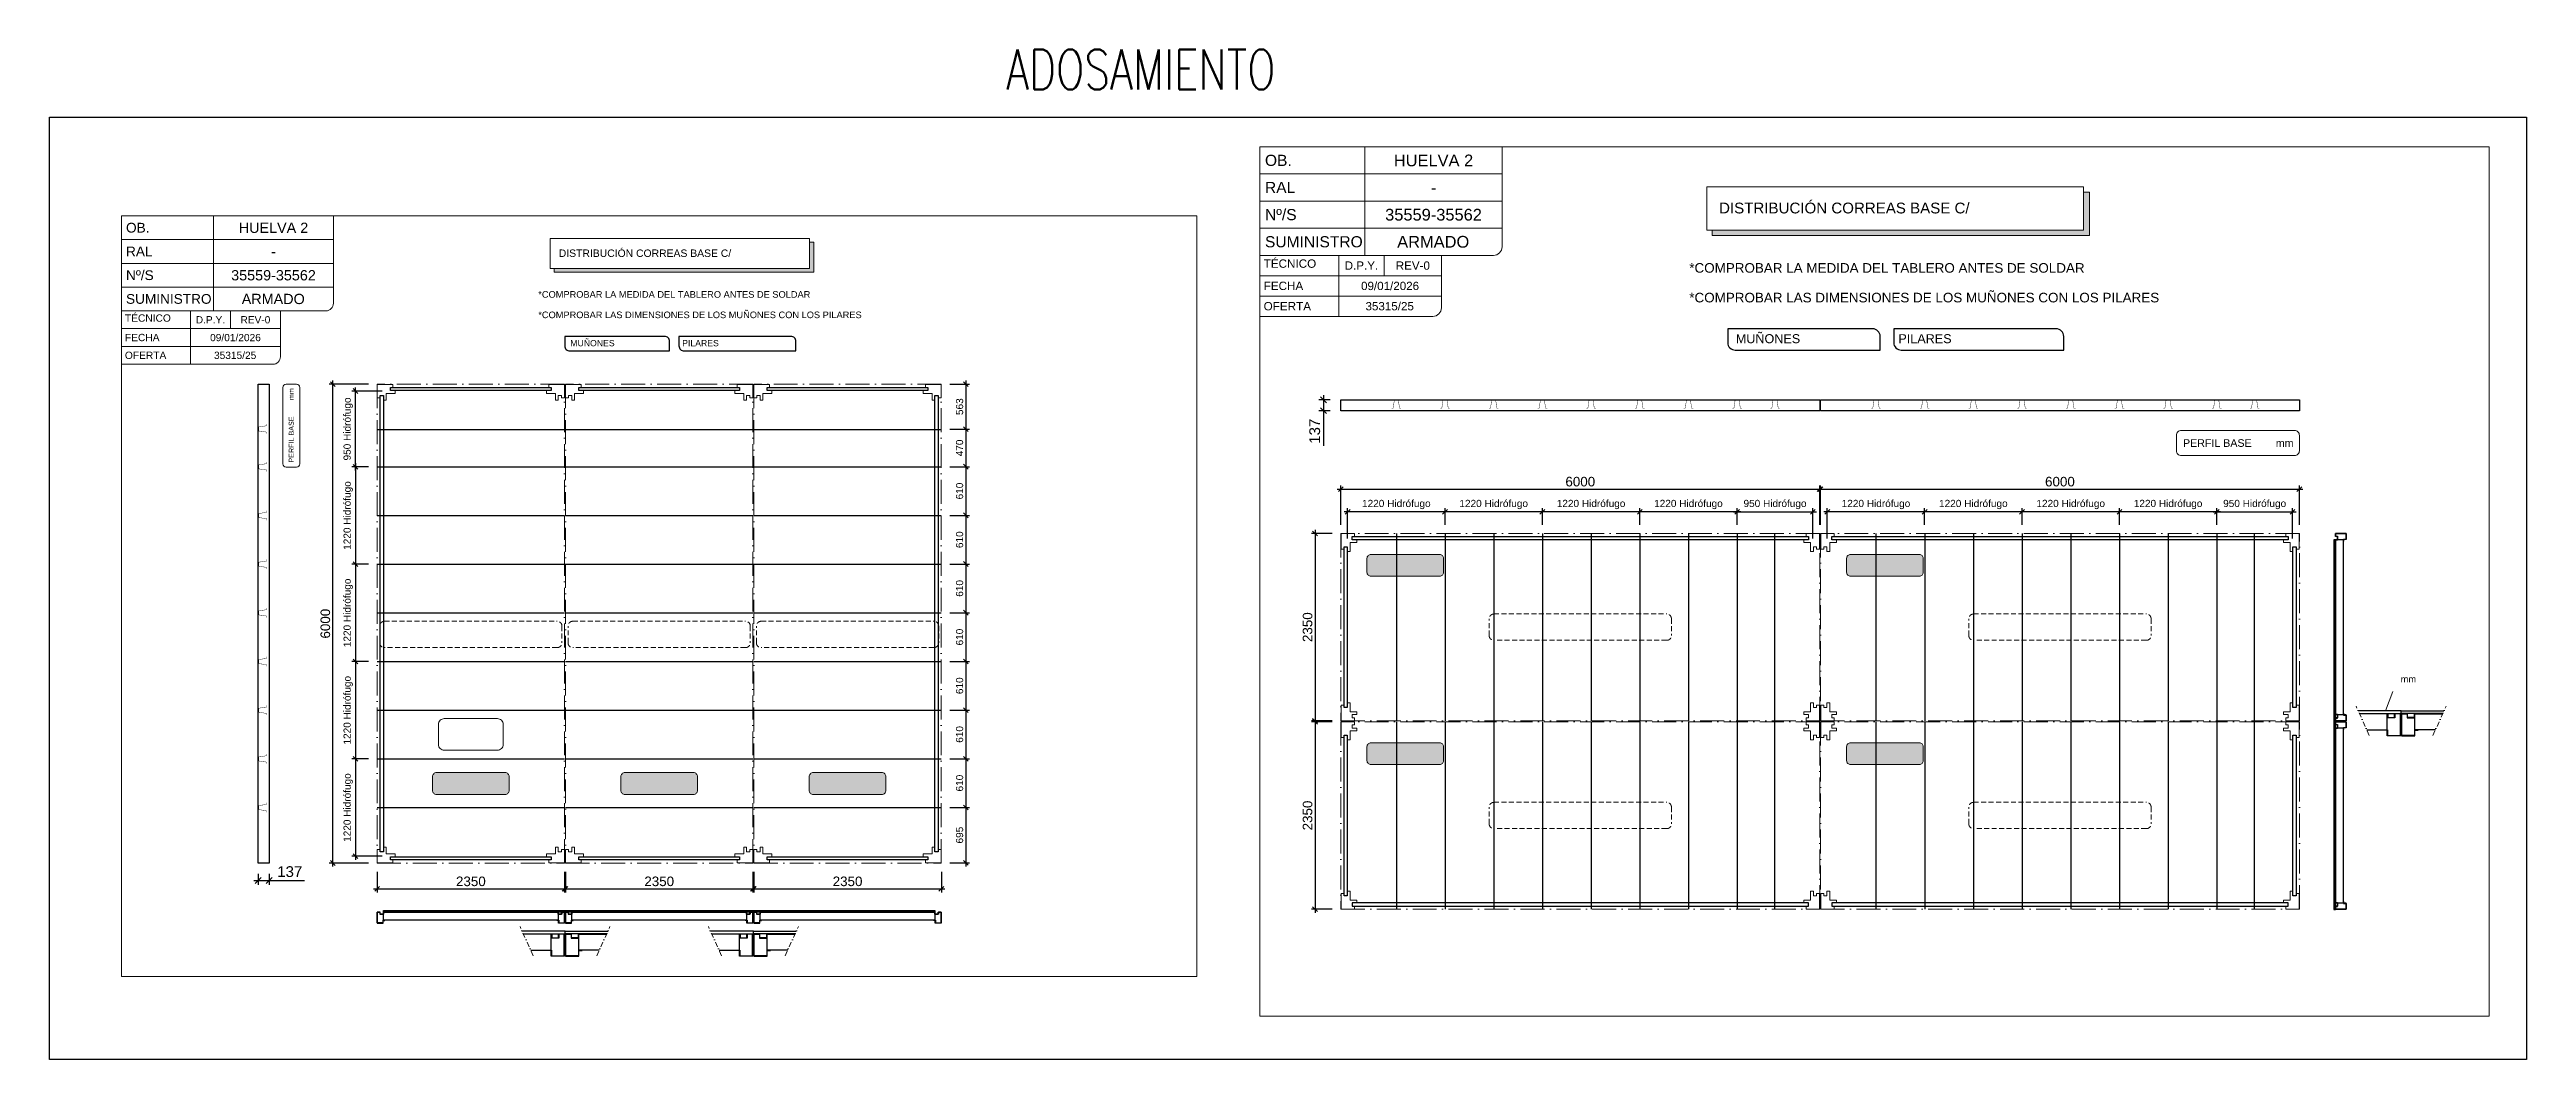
# Model space of a CAD drawing. Header units: millimetres. Extents: x 367645 to 474957, y -134457 to -104992.
# Drawn here: x 403862 to 434897, y -134457 to -121801 of the extents above; entities that cross this region are included whole.
import ezdxf
from ezdxf.enums import TextEntityAlignment as Align

# ---------------------------------------------------------------- set-up
doc = ezdxf.new("R2010")
doc.units = ezdxf.units.MM
doc.header["$LTSCALE"] = 25
doc.header["$PDMODE"] = 35
doc.header["$PDSIZE"] = 5
for name, pattern in [('ACAD_ISO10W100', [18, 12, -3, 0, -3]), ('TRAZO_Y_PUNTO2', [0.5, 0.25, -0.125, 0, -0.125]), ('TRAZOS2', [0.375, 0.25, -0.125])]:
    doc.linetypes.add(name, pattern=pattern)
for name, color, linetype in [('_A-SOMBREJAT BLANC', 7, 'Continuous'), ('ALZ-CER-DIB', 8, 'Continuous'), ('ALZ-EST-BA-DIB', 3, 'Continuous'), ('CARRIL', 3, 'Continuous'), ('CORREAS', 4, 'Continuous'), ('CUADROS', 2, 'Continuous'), ('Ejes', 4, 'Continuous'), ('Estructura LF', 8, 'Continuous'), ('PL-CER-DIB', 3, 'Continuous'), ('SOMBRAS', 7, 'Continuous'), ('TEXTO', 2, 'Continuous')]:
    doc.layers.add(name, color=color, linetype=linetype)
for name, color, linetype, lineweight in [('Cotas', 1, 'Continuous', 13), ('PL-LIM-CASETA', 8, 'ACAD_ISO10W100', 9), ('PL-PILARES', 2, 'Continuous', 18)]:
    doc.layers.add(name, color=color, linetype=linetype, lineweight=lineweight)
doc.styles.add('ARIAL', font='arial.ttf')
doc.styles.add('ROMANS', font='romans.shx', dxfattribs={"width": 0.75})
doc.styles.get("Standard").update_dxf_attribs({"font": 'arial.ttf'})
doc.dimstyles.new('PMP-T-60', dxfattribs={"dimscale": 60, "dimtxt": 1.8, "dimasz": 1, "dimexe": 0.75, "dimexo": 1.8, "dimgap": 0.54, "dimtad": 1, "dimdec": 0, "dimzin": 0, "dimdsep": 46, "dimtxsty": 'ROMANS', "dimblk1": 'OBLIQUE', "dimblk2": 'OBLIQUE', "dimsah": 1, "dimcen": 1, "dimdle": 0.75, "dimadec": 0, "dimazin": 0, "dimtfac": 1, "dimtdec": 0, "dimtofl": 0, "dimtmove": 0, "dimatfit": 3, "dimldrblk": 'OBLIQUE', "dimfxl": 1, "dimtolj": 1, "dimtzin": 0, "dimarcsym": 0})
doc.dimstyles.new('PMP-T-75', dxfattribs={"dimscale": 75, "dimtxt": 1.8, "dimasz": 1, "dimexe": 0.75, "dimexo": 1.8, "dimgap": 0.54, "dimtad": 1, "dimdec": 0, "dimzin": 0, "dimdsep": 46, "dimtxsty": 'ROMANS', "dimblk1": 'OBLIQUE', "dimblk2": 'OBLIQUE', "dimsah": 1, "dimcen": 1, "dimdle": 0.75, "dimadec": 0, "dimazin": 0, "dimtfac": 1, "dimtdec": 0, "dimtofl": 0, "dimtmove": 0, "dimatfit": 3, "dimldrblk": 'OBLIQUE', "dimfxl": 1, "dimtolj": 1, "dimtzin": 0, "dimarcsym": 0})

msp = doc.modelspace()

# ---------------------------------------------------------------- texts
at = {"layer": 'CARRIL', "insert": (415847.612, -121801.442), "char_height": 500, "width": 5579.14778, "attachment_point": 1, "style": 'ROMANS'}
msp.add_mtext('ADOSAMIENTO', dxfattribs=at)
at = {"layer": 'TEXTO', "style": 'ARIAL'}
for s, height, p in [('HUELVA 2', 147.2362, (421202.952, -123191.185)), ('-', 147.236, (421202.952, -123531.181)), ('HUELVA 2', 128.8162, (406667.987, -124035.168)), ('ARMADO', 147.2362, (421199.328, -124210.54)), ('-', 128.816, (406667.987, -124332.629)), ('ARMADO', 128.8162, (406664.817, -124926.997))]:
    msp.add_text(s, height=height, dxfattribs=at).set_placement(p, align=Align.MIDDLE_CENTER)
at = {"layer": 'TEXTO', "color": 6, "style": 'ARIAL'}
for height, p in [(147.23623, (421202.952, -123871.177)), (128.81622, (406667.987, -124630.09))]:
    msp.add_text('35559-35562', height=height, dxfattribs=at).set_placement(p, align=Align.MIDDLE_CENTER)
at = {"layer": 'TEXTO', "color": 7, "style": 'ARIAL'}
for s, height, p in [('D.P.Y.', 103.9861, (420299.961, -124508.67)), ('09/01/2026', 103.9861, (420658.613, -124763.667)), ('REV-0', 103.9861, (420943.887, -124508.67)), ('D.P.Y.', 90.9769, (405877.965, -125187.829)), ('09/01/2026', 90.9769, (406191.748, -125410.925)), ('REV-0', 90.9769, (406441.332, -125187.829))]:
    msp.add_text(s, height=height, dxfattribs=at).set_placement(p, align=Align.MIDDLE_CENTER)
at = {"layer": 'TEXTO', "style": 'ARIAL'}
for s, height, p in [('*COMPROBAR LA MEDIDA DEL TABLERO ANTES DE SOLDAR', 120.40481, (424407.739, -124598.193)), ('*COMPROBAR LA MEDIDA DEL TABLERO ANTES DE SOLDAR', 82.8672, (409985.779, -124911.721)), ('*COMPROBAR LAS DIMENSIONES DE LOS MUÑONES CON LOS PILARES', 82.8672, (409985.779, -125167.729)), ('*COMPROBAR LAS DIMENSIONES DE LOS MUÑONES CON LOS PILARES', 120.40481, (424407.739, -124970.168))]:
    msp.add_text(s, height=height, dxfattribs=at).set_placement(p)
at = {"layer": 'TEXTO', "color": 4, "style": 'ARIAL'}
for height, p in [(103.9861, (420653.811, -125017.863)), (90.9769, (406187.547, -125633.32))]:
    msp.add_text('35315/25', height=height, dxfattribs=at).set_placement(p, align=Align.MIDDLE_CENTER)
at = {"layer": 'TEXTO', "attachment_point": 1}
for s, insert, char_height, width in [('OB.', (419090.95, -123120.268), 139.6758, 2264.42589), ('RAL', (419090.95, -123460.264), 139.6758, 2264.42589), ('Nº/S ', (419090.95, -123800.26), 139.6758, 2264.42589), ('OB.', (404820.207, -123973.123), 122.2016, 1981.13455), ('SUMINISTRO', (419090.95, -124140.256), 139.6758, 2264.42589), ('RAL', (404820.207, -124270.584), 122.2016, 1981.13455), ('Nº/S ', (404820.207, -124568.045), 122.2016, 1981.13455), ('SUMINISTRO', (404820.207, -124865.506), 122.2016, 1981.13455)]:
    msp.add_mtext(s, dxfattribs=dict(at, insert=insert, char_height=char_height, width=width))
at = {"layer": 'TEXTO', "color": 7, "attachment_point": 1}
for s, insert, char_height, width in [('TÉCNICO', (419074.611, -124431.648), 104.7569, 2264.42589), ('FECHA', (419074.611, -124710.479), 104.7569, 2264.42589), ('TÉCNICO', (404805.912, -125120.443), 91.6512, 1981.13455), ('FECHA', (404805.912, -125364.391), 91.6512, 1981.13455)]:
    msp.add_mtext(s, dxfattribs=dict(at, insert=insert, char_height=char_height, width=width))
at = {"layer": 'TEXTO', "color": 4, "attachment_point": 1}
for insert, char_height, width in [((419074.611, -124965.476), 104.7569, 2264.42589), ((404805.912, -125587.486), 91.6512, 1981.13455)]:
    msp.add_mtext('OFERTA', dxfattribs=dict(at, insert=insert, char_height=char_height, width=width))

# ---------------------------------------------------------------- blocks, each defined once
blk = doc.blocks.new('PILAR Y REMATE')
at = {"lineweight": 0}
blk.add_wipeout([(-140, 78), (-198, 78), (-198, 113), (-113, 113), (-113, 226), (-78, 226), (-78, 168), (-38, 168), (-38, 195), (0, 195), (0, 0), (-167, 0), (-167, 38), (-140, 38)], dxfattribs=at)
at = {"layer": 'PL-PILARES'}
blk.add_line((2, -2), (0, -2), dxfattribs=at)
blk.add_lwpolyline([(-140, 78), (-198, 78), (-198, 113), (-113, 113), (-113, 226), (-78, 226), (-78, 168), (-38, 168), (-38, 195), (0, 195), (0, 0), (-167, 0), (-167, 38), (-140, 38)], close=True, dxfattribs=at)
blk = doc.blocks.new('_OBLIQUE')
at = {"color": 0, "linetype": 'ByBlock'}
blk.add_line((-0.5, -0.5), (0.5, 0.5), dxfattribs=at)
blk = doc.blocks.new('*D634')
at = {"layer": 'Cotas', "color": 0, "lineweight": -2, "transparency": 16777216}
for p, q in [((407695, -130646), (407695, -131956)), ((407858, -130691), (407650, -130691)), ((408028, -131911), (407650, -131911))]:
    blk.add_line(p, q, dxfattribs=at)
at = {"layer": 'Defpoints', "color": 0, "transparency": 16777216}
for p in [(407966, -130691), (407695, -131911), (408136, -131911)]:
    blk.add_point(p, dxfattribs=at)
at = {"layer": 'Cotas', "color": 0, "lineweight": -2, "transparency": 16777216, "xscale": 60, "yscale": 60, "zscale": 60}
for p, rotation in [((407695, -130691), 90), ((407695, -131911), 270)]:
    blk.add_blockref('_OBLIQUE', p, dxfattribs=dict(at, rotation=rotation))
at = {"layer": 'Cotas', "color": 0, "transparency": 16777216, "insert": (407604, -131301), "char_height": 90, "attachment_point": 5, "rotation": 90, "style": 'ARIAL'}
blk.add_mtext('\\A1;1220 Hidrófugo', dxfattribs=at)
blk = doc.blocks.new('*D635')
at = {"layer": 'Cotas', "color": 0, "lineweight": -2, "transparency": 16777216}
for p, q in [((415343, -130644), (415343, -131344)), ((415144, -130689), (415388, -130689)), ((415144, -131299), (415388, -131299))]:
    blk.add_line(p, q, dxfattribs=at)
at = {"layer": 'Defpoints', "color": 0, "transparency": 16777216}
for p in [(415036, -130689), (415036, -131299), (415343, -131299)]:
    blk.add_point(p, dxfattribs=at)
at = {"layer": 'Cotas', "color": 0, "lineweight": -2, "transparency": 16777216, "xscale": 60, "yscale": 60, "zscale": 60}
for p, rotation in [((415343, -130689), 90), ((415343, -131299), 270)]:
    blk.add_blockref('_OBLIQUE', p, dxfattribs=dict(at, rotation=rotation))
at = {"layer": 'Cotas', "color": 0, "transparency": 16777216, "insert": (415265, -130994), "char_height": 90, "attachment_point": 5, "rotation": 90, "style": 'ARIAL'}
blk.add_mtext('\\A1;610', dxfattribs=at)
blk = doc.blocks.new('*D636')
at = {"layer": 'Cotas', "color": 0, "lineweight": -2, "transparency": 16777216}
for p, q in [((415343, -131254), (415343, -132039)), ((415144, -131299), (415388, -131299)), ((415144, -131994), (415388, -131994))]:
    blk.add_line(p, q, dxfattribs=at)
at = {"layer": 'Defpoints', "color": 0, "transparency": 16777216}
for p in [(415036, -131299), (415036, -131994), (415343, -131994)]:
    blk.add_point(p, dxfattribs=at)
at = {"layer": 'Cotas', "color": 0, "lineweight": -2, "transparency": 16777216, "xscale": 60, "yscale": 60, "zscale": 60}
for p, rotation in [((415343, -131299), 90), ((415343, -131994), 270)]:
    blk.add_blockref('_OBLIQUE', p, dxfattribs=dict(at, rotation=rotation))
at = {"layer": 'Cotas', "color": 0, "transparency": 16777216, "insert": (415265, -131646), "char_height": 90, "attachment_point": 5, "rotation": 90, "style": 'ARIAL'}
blk.add_mtext('\\A1;695', dxfattribs=at)
blk = doc.blocks.new('*D637')
at = {"layer": 'Cotas', "color": 0, "lineweight": -2, "transparency": 16777216}
for p, q in [((407858, -129471), (407650, -129471)), ((407695, -129426), (407695, -130736)), ((407858, -130691), (407650, -130691))]:
    blk.add_line(p, q, dxfattribs=at)
at = {"layer": 'Defpoints', "color": 0, "transparency": 16777216}
for p in [(407966, -129471), (407695, -130691), (407966, -130691)]:
    blk.add_point(p, dxfattribs=at)
at = {"layer": 'Cotas', "color": 0, "lineweight": -2, "transparency": 16777216, "xscale": 60, "yscale": 60, "zscale": 60}
for p, rotation in [((407695, -129471), 90), ((407695, -130691), 270)]:
    blk.add_blockref('_OBLIQUE', p, dxfattribs=dict(at, rotation=rotation))
at = {"layer": 'Cotas', "color": 0, "transparency": 16777216, "insert": (407604, -130081), "char_height": 90, "attachment_point": 5, "rotation": 90, "style": 'ARIAL'}
blk.add_mtext('\\A1;1220 Hidrófugo', dxfattribs=at)
blk = doc.blocks.new('*D638')
at = {"layer": 'Cotas', "color": 0, "lineweight": -2, "transparency": 16777216}
for p, q in [((415144, -129469), (415388, -129469)), ((415343, -129424), (415343, -130124)), ((415144, -130079), (415388, -130079))]:
    blk.add_line(p, q, dxfattribs=at)
at = {"layer": 'Defpoints', "color": 0, "transparency": 16777216}
for p in [(415036, -129469), (415036, -130079), (415343, -130079)]:
    blk.add_point(p, dxfattribs=at)
at = {"layer": 'Cotas', "color": 0, "lineweight": -2, "transparency": 16777216, "xscale": 60, "yscale": 60, "zscale": 60}
for p, rotation in [((415343, -129469), 90), ((415343, -130079), 270)]:
    blk.add_blockref('_OBLIQUE', p, dxfattribs=dict(at, rotation=rotation))
at = {"layer": 'Cotas', "color": 0, "transparency": 16777216, "insert": (415265, -129774), "char_height": 90, "attachment_point": 5, "rotation": 90, "style": 'ARIAL'}
blk.add_mtext('\\A1;610', dxfattribs=at)
blk = doc.blocks.new('*D639')
at = {"layer": 'Cotas', "color": 0, "lineweight": -2, "transparency": 16777216}
for p, q in [((407858, -128251), (407650, -128251)), ((407695, -128206), (407695, -129516)), ((407858, -129471), (407650, -129471))]:
    blk.add_line(p, q, dxfattribs=at)
at = {"layer": 'Defpoints', "color": 0, "transparency": 16777216}
for p in [(407966, -128251), (407695, -129471), (407966, -129471)]:
    blk.add_point(p, dxfattribs=at)
at = {"layer": 'Cotas', "color": 0, "lineweight": -2, "transparency": 16777216, "xscale": 60, "yscale": 60, "zscale": 60}
for p, rotation in [((407695, -128251), 90), ((407695, -129471), 270)]:
    blk.add_blockref('_OBLIQUE', p, dxfattribs=dict(at, rotation=rotation))
at = {"layer": 'Cotas', "color": 0, "transparency": 16777216, "insert": (407604, -128861), "char_height": 90, "attachment_point": 5, "rotation": 90, "style": 'ARIAL'}
blk.add_mtext('\\A1;1220 Hidrófugo', dxfattribs=at)
blk = doc.blocks.new('*D640')
at = {"layer": 'Cotas', "color": 0, "lineweight": -2, "transparency": 16777216}
for p, q in [((415144, -128249), (415388, -128249)), ((415343, -128204), (415343, -128904)), ((415144, -128859), (415388, -128859))]:
    blk.add_line(p, q, dxfattribs=at)
at = {"layer": 'Defpoints', "color": 0, "transparency": 16777216}
for p in [(415036, -128249), (415036, -128859), (415343, -128859)]:
    blk.add_point(p, dxfattribs=at)
at = {"layer": 'Cotas', "color": 0, "lineweight": -2, "transparency": 16777216, "xscale": 60, "yscale": 60, "zscale": 60}
for p, rotation in [((415343, -128249), 90), ((415343, -128859), 270)]:
    blk.add_blockref('_OBLIQUE', p, dxfattribs=dict(at, rotation=rotation))
at = {"layer": 'Cotas', "color": 0, "transparency": 16777216, "insert": (415265, -128554), "char_height": 90, "attachment_point": 5, "rotation": 90, "style": 'ARIAL'}
blk.add_mtext('\\A1;610', dxfattribs=at)
blk = doc.blocks.new('*D641')
at = {"layer": 'Cotas', "color": 0, "lineweight": -2, "transparency": 16777216}
for p, q in [((407858, -127031), (407650, -127031)), ((407695, -126986), (407695, -128296)), ((407858, -128251), (407650, -128251))]:
    blk.add_line(p, q, dxfattribs=at)
at = {"layer": 'Defpoints', "color": 0, "transparency": 16777216}
for p in [(407966, -127031), (407695, -128251), (407966, -128251)]:
    blk.add_point(p, dxfattribs=at)
at = {"layer": 'Cotas', "color": 0, "lineweight": -2, "transparency": 16777216, "xscale": 60, "yscale": 60, "zscale": 60}
for p, rotation in [((407695, -127031), 90), ((407695, -128251), 270)]:
    blk.add_blockref('_OBLIQUE', p, dxfattribs=dict(at, rotation=rotation))
at = {"layer": 'Cotas', "color": 0, "transparency": 16777216, "insert": (407604, -127641), "char_height": 90, "attachment_point": 5, "rotation": 90, "style": 'ARIAL'}
blk.add_mtext('\\A1;1220 Hidrófugo', dxfattribs=at)
blk = doc.blocks.new('*D642')
at = {"layer": 'Cotas', "color": 0, "lineweight": -2, "transparency": 16777216}
for p, q in [((415144, -127029), (415388, -127029)), ((415343, -126984), (415343, -127684)), ((415144, -127639), (415388, -127639))]:
    blk.add_line(p, q, dxfattribs=at)
at = {"layer": 'Defpoints', "color": 0, "transparency": 16777216}
for p in [(415036, -127029), (415036, -127639), (415343, -127639)]:
    blk.add_point(p, dxfattribs=at)
at = {"layer": 'Cotas', "color": 0, "lineweight": -2, "transparency": 16777216, "xscale": 60, "yscale": 60, "zscale": 60}
for p, rotation in [((415343, -127029), 90), ((415343, -127639), 270)]:
    blk.add_blockref('_OBLIQUE', p, dxfattribs=dict(at, rotation=rotation))
at = {"layer": 'Cotas', "color": 0, "transparency": 16777216, "insert": (415265, -127334), "char_height": 90, "attachment_point": 5, "rotation": 90, "style": 'ARIAL'}
blk.add_mtext('\\A1;610', dxfattribs=at)
blk = doc.blocks.new('*D643')
at = {"layer": 'Cotas', "color": 0, "lineweight": -2, "transparency": 16777216}
for p, q in [((415343, -130034), (415343, -130734)), ((415144, -130079), (415388, -130079)), ((415144, -130689), (415388, -130689))]:
    blk.add_line(p, q, dxfattribs=at)
at = {"layer": 'Defpoints', "color": 0, "transparency": 16777216}
for p in [(415036, -130079), (415036, -130689), (415343, -130689)]:
    blk.add_point(p, dxfattribs=at)
at = {"layer": 'Cotas', "color": 0, "lineweight": -2, "transparency": 16777216, "xscale": 60, "yscale": 60, "zscale": 60}
for p, rotation in [((415343, -130079), 90), ((415343, -130689), 270)]:
    blk.add_blockref('_OBLIQUE', p, dxfattribs=dict(at, rotation=rotation))
at = {"layer": 'Cotas', "color": 0, "transparency": 16777216, "insert": (415265, -130384), "char_height": 90, "attachment_point": 5, "rotation": 90, "style": 'ARIAL'}
blk.add_mtext('\\A1;610', dxfattribs=at)
blk = doc.blocks.new('*D644')
at = {"layer": 'Cotas', "color": 0, "lineweight": -2, "transparency": 16777216}
for p, q in [((415144, -128859), (415388, -128859)), ((415343, -128814), (415343, -129514)), ((415144, -129469), (415388, -129469))]:
    blk.add_line(p, q, dxfattribs=at)
at = {"layer": 'Defpoints', "color": 0, "transparency": 16777216}
for p in [(415036, -128859), (415036, -129469), (415343, -129469)]:
    blk.add_point(p, dxfattribs=at)
at = {"layer": 'Cotas', "color": 0, "lineweight": -2, "transparency": 16777216, "xscale": 60, "yscale": 60, "zscale": 60}
for p, rotation in [((415343, -128859), 90), ((415343, -129469), 270)]:
    blk.add_blockref('_OBLIQUE', p, dxfattribs=dict(at, rotation=rotation))
at = {"layer": 'Cotas', "color": 0, "transparency": 16777216, "insert": (415265, -129164), "char_height": 90, "attachment_point": 5, "rotation": 90, "style": 'ARIAL'}
blk.add_mtext('\\A1;610', dxfattribs=at)
blk = doc.blocks.new('*D645')
at = {"layer": 'Cotas', "color": 0, "lineweight": -2, "transparency": 16777216}
for p, q in [((415144, -127639), (415388, -127639)), ((415343, -127594), (415343, -128294)), ((415144, -128249), (415388, -128249))]:
    blk.add_line(p, q, dxfattribs=at)
at = {"layer": 'Defpoints', "color": 0, "transparency": 16777216}
for p in [(415036, -127639), (415036, -128249), (415343, -128249)]:
    blk.add_point(p, dxfattribs=at)
at = {"layer": 'Cotas', "color": 0, "lineweight": -2, "transparency": 16777216, "xscale": 60, "yscale": 60, "zscale": 60}
for p, rotation in [((415343, -127639), 90), ((415343, -128249), 270)]:
    blk.add_blockref('_OBLIQUE', p, dxfattribs=dict(at, rotation=rotation))
at = {"layer": 'Cotas', "color": 0, "transparency": 16777216, "insert": (415265, -127944), "char_height": 90, "attachment_point": 5, "rotation": 90, "style": 'ARIAL'}
blk.add_mtext('\\A1;610', dxfattribs=at)
blk = doc.blocks.new('*D646')
at = {"layer": 'Cotas', "color": 0, "lineweight": -2, "transparency": 16777216}
for p, q in [((408028, -126081), (407650, -126081)), ((407695, -127076), (407695, -126036)), ((407858, -127031), (407650, -127031))]:
    blk.add_line(p, q, dxfattribs=at)
at = {"layer": 'Defpoints', "color": 0, "transparency": 16777216}
for p in [(407695, -126081), (408136, -126081), (407966, -127031)]:
    blk.add_point(p, dxfattribs=at)
at = {"layer": 'Cotas', "color": 0, "lineweight": -2, "transparency": 16777216, "xscale": 60, "yscale": 60, "zscale": 60}
for p, rotation in [((407695, -126081), 90), ((407695, -127031), 270)]:
    blk.add_blockref('_OBLIQUE', p, dxfattribs=dict(at, rotation=rotation))
at = {"layer": 'Cotas', "color": 0, "transparency": 16777216, "insert": (407604, -126556), "char_height": 90, "attachment_point": 5, "rotation": 90, "style": 'ARIAL'}
blk.add_mtext('\\A1;950 Hidrófugo', dxfattribs=at)
blk = doc.blocks.new('*D647')
at = {"layer": 'Cotas', "color": 0, "lineweight": -2, "transparency": 16777216}
for p, q in [((415144, -125996), (415388, -125996)), ((415343, -125951), (415343, -126604)), ((415144, -126559), (415388, -126559))]:
    blk.add_line(p, q, dxfattribs=at)
at = {"layer": 'Defpoints', "color": 0, "transparency": 16777216}
for p in [(415036, -125996), (415036, -126559), (415343, -126559)]:
    blk.add_point(p, dxfattribs=at)
at = {"layer": 'Cotas', "color": 0, "lineweight": -2, "transparency": 16777216, "xscale": 60, "yscale": 60, "zscale": 60}
for p, rotation in [((415343, -125996), 90), ((415343, -126559), 270)]:
    blk.add_blockref('_OBLIQUE', p, dxfattribs=dict(at, rotation=rotation))
at = {"layer": 'Cotas', "color": 0, "transparency": 16777216, "insert": (415265, -126277), "char_height": 90, "attachment_point": 5, "rotation": 90, "style": 'ARIAL'}
blk.add_mtext('\\A1;563', dxfattribs=at)
blk = doc.blocks.new('*D648')
at = {"layer": 'Cotas', "color": 0, "lineweight": -2, "transparency": 16777216}
for p, q in [((415144, -126559), (415388, -126559)), ((415343, -126514), (415343, -127074)), ((415144, -127029), (415388, -127029))]:
    blk.add_line(p, q, dxfattribs=at)
at = {"layer": 'Defpoints', "color": 0, "transparency": 16777216}
for p in [(415036, -126559), (415036, -127029), (415343, -127029)]:
    blk.add_point(p, dxfattribs=at)
at = {"layer": 'Cotas', "color": 0, "lineweight": -2, "transparency": 16777216, "xscale": 60, "yscale": 60, "zscale": 60}
for p, rotation in [((415343, -126559), 90), ((415343, -127029), 270)]:
    blk.add_blockref('_OBLIQUE', p, dxfattribs=dict(at, rotation=rotation))
at = {"layer": 'Cotas', "color": 0, "transparency": 16777216, "insert": (415265, -126794), "char_height": 90, "attachment_point": 5, "rotation": 90, "style": 'ARIAL'}
blk.add_mtext('\\A1;470', dxfattribs=at)
blk = doc.blocks.new('*D649')
at = {"layer": 'Cotas', "color": 0, "lineweight": -2, "transparency": 16777216}
for p, q in [((407966, -132104), (407966, -132365)), ((410316, -132104), (410316, -132365)), ((407921, -132320), (410361, -132320))]:
    blk.add_line(p, q, dxfattribs=at)
at = {"layer": 'Defpoints', "color": 0, "transparency": 16777216}
for p in [(407966, -131996), (410316, -131996), (410316, -132320)]:
    blk.add_point(p, dxfattribs=at)
at = {"layer": 'Cotas', "color": 0, "lineweight": -2, "transparency": 16777216, "xscale": 60, "yscale": 60, "zscale": 60, "rotation": 180}
blk.add_blockref('_OBLIQUE', (407966, -132320), dxfattribs=at)
at = {"layer": 'Cotas', "color": 0, "lineweight": -2, "transparency": 16777216, "xscale": 60, "yscale": 60, "zscale": 60}
blk.add_blockref('_OBLIQUE', (410316, -132320), dxfattribs=at)
at = {"layer": 'Cotas', "color": 0, "transparency": 16777216, "insert": (409141, -132226), "char_height": 120, "attachment_point": 5, "style": 'ARIAL'}
blk.add_mtext('\\A1;2350', dxfattribs=at)
blk = doc.blocks.new('*D650')
at = {"layer": 'Cotas', "color": 0, "lineweight": -2, "transparency": 16777216}
for p, q in [((407858, -125996), (407367, -125996)), ((407412, -132041), (407412, -125951)), ((407858, -131996), (407367, -131996))]:
    blk.add_line(p, q, dxfattribs=at)
at = {"layer": 'Defpoints', "color": 0, "transparency": 16777216}
for p in [(407412, -125996), (407966, -125996), (407966, -131996)]:
    blk.add_point(p, dxfattribs=at)
at = {"layer": 'Cotas', "color": 0, "lineweight": -2, "transparency": 16777216, "xscale": 60, "yscale": 60, "zscale": 60}
for p, rotation in [((407412, -125996), 90), ((407412, -131996), 270)]:
    blk.add_blockref('_OBLIQUE', p, dxfattribs=dict(at, rotation=rotation))
at = {"layer": 'Cotas', "color": 0, "transparency": 16777216, "insert": (407318, -128996), "char_height": 120, "attachment_point": 5, "rotation": 90, "style": 'ARIAL'}
blk.add_mtext('\\A1;6000', dxfattribs=at)
blk = doc.blocks.new('*D685')
at = {"layer": 'Cotas', "color": 0, "lineweight": -2, "transparency": 16777216}
for p, q in [((406477, -132131), (406477, -132270)), ((406614, -132131), (406614, -132270)), ((406421, -132214), (406614, -132214)), ((406614, -132214), (407056, -132214))]:
    blk.add_line(p, q, dxfattribs=at)
at = {"layer": 'Defpoints', "color": 0, "transparency": 16777216}
for p in [(406477, -131996), (406614, -131996), (406614, -132214)]:
    blk.add_point(p, dxfattribs=at)
at = {"layer": 'Cotas', "color": 0, "lineweight": -2, "transparency": 16777216, "xscale": 75, "yscale": 75, "zscale": 75, "rotation": 180}
blk.add_blockref('_OBLIQUE', (406477, -132214), dxfattribs=at)
at = {"layer": 'Cotas', "color": 0, "lineweight": -2, "transparency": 16777216, "xscale": 75, "yscale": 75, "zscale": 75}
blk.add_blockref('_OBLIQUE', (406614, -132214), dxfattribs=at)
at = {"layer": 'Cotas', "color": 0, "transparency": 16777216, "insert": (406872, -132104), "char_height": 135, "attachment_point": 5, "style": 'ARIAL'}
blk.add_mtext('\\A1;137', dxfattribs=at)
blk = doc.blocks.new('RECUADRO H PERFIL BASE Xmm')
at = {"layer": 'Cotas', "color": 4}
blk.add_lwpolyline([(-996, 106), (-41, 106, -0.414214), (0, 65), (0, -65, -0.414214), (-41, -106), (-996, -106, -0.414214), (-1038, -65), (-1038, 65, -0.414214)], format="xyb", close=True, dxfattribs=at)
at = {"layer": 'TEXTO', "color": 4, "style": 'ARIAL'}
for s, height, p in [('PERFIL BASE', 64.29, (-982, -32)), ('mm', 64.3, (-199, -32))]:
    blk.add_text(s, height=height, dxfattribs=at).set_placement(p)
blk.add_attdef('HBASE', text='', height=64.3, dxfattribs=at).set_placement((-368, -51), align=Align.BOTTOM_LEFT)
blk = doc.blocks.new('CORREA BASE')
at = {"layer": 'ALZ-CER-DIB', "const_width": 5}
blk.add_lwpolyline([(-60, -100), (-40, -100), (-25, 0), (25, 0), (40, -100), (60, -100)], dxfattribs=at)
blk = doc.blocks.new('RECUADROS MEDIDAS PILARES - MUÑONES')
at = {"layer": 'TEXTO', "color": 5}
for points in [[(-182, 0), (-1432, 0), (-1432, -119, 0.414214), (-1367, -183), (-117, -183), (-117, -65, 0.414214)], [(1401, 0), (0, 0), (0, -119, 0.414214), (65, -183), (1466, -183), (1466, -65, 0.414214)]]:
    blk.add_lwpolyline(points, format="xyb", close=True, dxfattribs=at)
at = {"layer": 'TEXTO', "color": 5, "style": 'ARIAL'}
for s, p in [(' MUÑONES ', (-1392, -124)), ('PILARES ', (40, -124))]:
    blk.add_text(s, height=77.8, dxfattribs=at).set_placement(p)
for tag, p in [('MUÑONES', (-167, -92)), ('PILARES', (1416, -92))]:
    blk.add_attdef(tag, text='', height=77.8, dxfattribs=at).set_placement(p, align=Align.MIDDLE_RIGHT)
blk = doc.blocks.new('RECUADRO TÍTULO PLANO')
at = {"layer": '_A-SOMBREJAT BLANC'}
h = blk.add_hatch(color=7, dxfattribs=at)
h.dxf.hatch_style = 1
h.paths.add_polyline_path([(1677, -47), (1625, -47), (1625, -374), (-1578, -374), (-1578, -421), (1677, -421)])
at = {"layer": 'Cotas'}
blk.add_lwpolyline([(-1625, 0), (1625, 0), (1625, -374), (-1625, -374)], close=True, dxfattribs=at)
blk.add_lwpolyline([(1625, -47), (1677, -47), (1677, -421), (-1578, -421), (-1578, -374)], dxfattribs=at)
at = {"layer": 'TEXTO', "style": 'ARIAL'}
blk.add_text('DISTRIBUCIÓN CORREAS BASE C/', height=93.09, dxfattribs=at).set_placement((-1518, -230))
blk.add_attdef('TABLERO', (717, -230), '', height=93.1, dxfattribs=at)
blk = doc.blocks.new('*D753')
at = {"layer": 'Cotas', "color": 0, "lineweight": -2, "transparency": 16777216}
for p, q in [((410326, -132104), (410326, -132365)), ((412676, -132104), (412676, -132365)), ((410281, -132320), (412721, -132320))]:
    blk.add_line(p, q, dxfattribs=at)
at = {"layer": 'Defpoints', "color": 0, "transparency": 16777216}
for p in [(410326, -131996), (412676, -131996), (412676, -132320)]:
    blk.add_point(p, dxfattribs=at)
at = {"layer": 'Cotas', "color": 0, "lineweight": -2, "transparency": 16777216, "xscale": 60, "yscale": 60, "zscale": 60, "rotation": 180}
blk.add_blockref('_OBLIQUE', (410326, -132320), dxfattribs=at)
at = {"layer": 'Cotas', "color": 0, "lineweight": -2, "transparency": 16777216, "xscale": 60, "yscale": 60, "zscale": 60}
blk.add_blockref('_OBLIQUE', (412676, -132320), dxfattribs=at)
at = {"layer": 'Cotas', "color": 0, "transparency": 16777216, "insert": (411501, -132226), "char_height": 120, "attachment_point": 5, "style": 'ARIAL'}
blk.add_mtext('\\A1;2350', dxfattribs=at)
blk = doc.blocks.new('*D754')
at = {"layer": 'Cotas', "color": 0, "lineweight": -2, "transparency": 16777216}
for p, q in [((412686, -132104), (412686, -132365)), ((415036, -132104), (415036, -132365)), ((412641, -132320), (415081, -132320))]:
    blk.add_line(p, q, dxfattribs=at)
at = {"layer": 'Defpoints', "color": 0, "transparency": 16777216}
for p in [(412686, -131996), (415036, -131996), (415036, -132320)]:
    blk.add_point(p, dxfattribs=at)
at = {"layer": 'Cotas', "color": 0, "lineweight": -2, "transparency": 16777216, "xscale": 60, "yscale": 60, "zscale": 60, "rotation": 180}
blk.add_blockref('_OBLIQUE', (412686, -132320), dxfattribs=at)
at = {"layer": 'Cotas', "color": 0, "lineweight": -2, "transparency": 16777216, "xscale": 60, "yscale": 60, "zscale": 60}
blk.add_blockref('_OBLIQUE', (415036, -132320), dxfattribs=at)
at = {"layer": 'Cotas', "color": 0, "transparency": 16777216, "insert": (413861, -132226), "char_height": 120, "attachment_point": 5, "style": 'ARIAL'}
blk.add_mtext('\\A1;2350', dxfattribs=at)
blk = doc.blocks.new('RECUADRO TABLERO Y SUELO')
at = {"layer": 'Cotas', "linetype": 'TRAZOS2', "ltscale": 10, "transparency": 33554559}
blk.add_lwpolyline([(-1082, 165), (1082, 165, -0.414214), (1142, 105), (1142, -105, -0.414214), (1082, -165), (-1082, -165, -0.414214), (-1142, -105), (-1142, 105, -0.414214)], format="xyb", close=True, dxfattribs=at)
at = {"layer": 'TEXTO', "style": 'ARIAL'}
blk.add_attdef('TABLERO_SUELO', text='', height=108, dxfattribs=at).set_placement((0, 0), align=Align.MIDDLE_CENTER)
blk = doc.blocks.new('BLOQUE NÚMERO SERIE')
at = {"layer": 'SOMBRAS', "transparency": 33554495}
h = blk.add_hatch(color=3, dxfattribs=at)
h.dxf.hatch_style = 1
edge = h.paths.add_edge_path()
edge.add_arc((-430, 87), 50, 90, 180)
edge.add_line((-480, 87), (-480, -87))
edge.add_arc((-430, -87), 50, 180, 270)
edge.add_line((-430, -137), (430, -137))
edge.add_arc((430, -87), 50, 270, 360)
edge.add_line((480, -87), (480, 87))
edge.add_arc((430, 87), 50, 0, 90)
edge.add_line((430, 137), (-430, 137))
at = {"layer": 'Cotas', "color": 2}
blk.add_lwpolyline([(-430, 137, 0.414214), (-480, 87), (-480, -87, 0.414214), (-430, -137), (430, -137, 0.414214), (480, -87), (480, 87, 0.414214), (430, 137)], format="xyb", close=True, dxfattribs=at)
at = {"layer": 'TEXTO', "style": 'ARIAL'}
blk.add_attdef('SERIE', text='', height=90, dxfattribs=at).set_placement((0, 0), align=Align.MIDDLE_CENTER)
blk = doc.blocks.new('*D780')
at = {"layer": 'Cotas', "color": 0, "lineweight": -2, "transparency": 16777216}
for p, q in [((420127, -127928), (420127, -127550)), ((421347, -127757), (421347, -127550)), ((421392, -127595), (420082, -127595))]:
    blk.add_line(p, q, dxfattribs=at)
at = {"layer": 'Defpoints', "color": 0, "transparency": 16777216}
for p in [(420127, -127595), (421347, -127865), (420127, -128036)]:
    blk.add_point(p, dxfattribs=at)
at = {"layer": 'Cotas', "color": 0, "lineweight": -2, "transparency": 16777216, "xscale": 60, "yscale": 60, "zscale": 60, "rotation": 180}
blk.add_blockref('_OBLIQUE', (420127, -127595), dxfattribs=at)
at = {"layer": 'Cotas', "color": 0, "lineweight": -2, "transparency": 16777216, "xscale": 60, "yscale": 60, "zscale": 60}
blk.add_blockref('_OBLIQUE', (421347, -127595), dxfattribs=at)
at = {"layer": 'Cotas', "color": 0, "transparency": 16777216, "insert": (420737, -127503), "char_height": 90, "attachment_point": 5, "style": 'ARIAL'}
blk.add_mtext('\\A1;1220 Hidrófugo', dxfattribs=at)
blk = doc.blocks.new('*D781')
at = {"layer": 'Cotas', "color": 0, "lineweight": -2, "transparency": 16777216}
for p, q in [((421347, -127757), (421347, -127550)), ((422567, -127757), (422567, -127550)), ((422612, -127595), (421302, -127595))]:
    blk.add_line(p, q, dxfattribs=at)
at = {"layer": 'Defpoints', "color": 0, "transparency": 16777216}
for p in [(421347, -127595), (421347, -127865), (422567, -127865)]:
    blk.add_point(p, dxfattribs=at)
at = {"layer": 'Cotas', "color": 0, "lineweight": -2, "transparency": 16777216, "xscale": 60, "yscale": 60, "zscale": 60, "rotation": 180}
blk.add_blockref('_OBLIQUE', (421347, -127595), dxfattribs=at)
at = {"layer": 'Cotas', "color": 0, "lineweight": -2, "transparency": 16777216, "xscale": 60, "yscale": 60, "zscale": 60}
blk.add_blockref('_OBLIQUE', (422567, -127595), dxfattribs=at)
at = {"layer": 'Cotas', "color": 0, "transparency": 16777216, "insert": (421957, -127503), "char_height": 90, "attachment_point": 5, "style": 'ARIAL'}
blk.add_mtext('\\A1;1220 Hidrófugo', dxfattribs=at)
blk = doc.blocks.new('*D782')
at = {"layer": 'Cotas', "color": 0, "lineweight": -2, "transparency": 16777216}
for p, q in [((422567, -127757), (422567, -127550)), ((423787, -127757), (423787, -127550)), ((423832, -127595), (422522, -127595))]:
    blk.add_line(p, q, dxfattribs=at)
at = {"layer": 'Defpoints', "color": 0, "transparency": 16777216}
for p in [(422567, -127595), (422567, -127865), (423787, -127865)]:
    blk.add_point(p, dxfattribs=at)
at = {"layer": 'Cotas', "color": 0, "lineweight": -2, "transparency": 16777216, "xscale": 60, "yscale": 60, "zscale": 60, "rotation": 180}
blk.add_blockref('_OBLIQUE', (422567, -127595), dxfattribs=at)
at = {"layer": 'Cotas', "color": 0, "lineweight": -2, "transparency": 16777216, "xscale": 60, "yscale": 60, "zscale": 60}
blk.add_blockref('_OBLIQUE', (423787, -127595), dxfattribs=at)
at = {"layer": 'Cotas', "color": 0, "transparency": 16777216, "insert": (423177, -127503), "char_height": 90, "attachment_point": 5, "style": 'ARIAL'}
blk.add_mtext('\\A1;1220 Hidrófugo', dxfattribs=at)
blk = doc.blocks.new('*D783')
at = {"layer": 'Cotas', "color": 0, "lineweight": -2, "transparency": 16777216}
for p, q in [((423787, -127757), (423787, -127550)), ((425007, -127757), (425007, -127550)), ((425052, -127595), (423742, -127595))]:
    blk.add_line(p, q, dxfattribs=at)
at = {"layer": 'Defpoints', "color": 0, "transparency": 16777216}
for p in [(423787, -127595), (423787, -127865), (425007, -127865)]:
    blk.add_point(p, dxfattribs=at)
at = {"layer": 'Cotas', "color": 0, "lineweight": -2, "transparency": 16777216, "xscale": 60, "yscale": 60, "zscale": 60, "rotation": 180}
blk.add_blockref('_OBLIQUE', (423787, -127595), dxfattribs=at)
at = {"layer": 'Cotas', "color": 0, "lineweight": -2, "transparency": 16777216, "xscale": 60, "yscale": 60, "zscale": 60}
blk.add_blockref('_OBLIQUE', (425007, -127595), dxfattribs=at)
at = {"layer": 'Cotas', "color": 0, "transparency": 16777216, "insert": (424397, -127503), "char_height": 90, "attachment_point": 5, "style": 'ARIAL'}
blk.add_mtext('\\A1;1220 Hidrófugo', dxfattribs=at)
blk = doc.blocks.new('*D775')
at = {"layer": 'Cotas', "color": 0, "lineweight": -2, "transparency": 16777216}
for p, q in [((425007, -127757), (425007, -127550)), ((425957, -127927), (425957, -127550)), ((424962, -127595), (426002, -127595))]:
    blk.add_line(p, q, dxfattribs=at)
at = {"layer": 'Defpoints', "color": 0, "transparency": 16777216}
for p in [(425007, -127865), (425957, -127595), (425957, -128035)]:
    blk.add_point(p, dxfattribs=at)
at = {"layer": 'Cotas', "color": 0, "lineweight": -2, "transparency": 16777216, "xscale": 60, "yscale": 60, "zscale": 60, "rotation": 180}
blk.add_blockref('_OBLIQUE', (425007, -127595), dxfattribs=at)
at = {"layer": 'Cotas', "color": 0, "lineweight": -2, "transparency": 16777216, "xscale": 60, "yscale": 60, "zscale": 60}
blk.add_blockref('_OBLIQUE', (425957, -127595), dxfattribs=at)
at = {"layer": 'Cotas', "color": 0, "transparency": 16777216, "insert": (425482, -127503), "char_height": 90, "attachment_point": 5, "style": 'ARIAL'}
blk.add_mtext('\\A1;950 Hidrófugo', dxfattribs=at)
blk = doc.blocks.new('*D776')
at = {"layer": 'Cotas', "color": 0, "lineweight": -2, "transparency": 16777216}
for p, q in [((419934, -127865), (419673, -127865)), ((419718, -127820), (419718, -130260)), ((419934, -130215), (419673, -130215))]:
    blk.add_line(p, q, dxfattribs=at)
at = {"layer": 'Defpoints', "color": 0, "transparency": 16777216}
for p in [(420042, -127865), (419718, -130215), (420042, -130215)]:
    blk.add_point(p, dxfattribs=at)
at = {"layer": 'Cotas', "color": 0, "lineweight": -2, "transparency": 16777216, "xscale": 60, "yscale": 60, "zscale": 60}
for p, rotation in [((419718, -127865), 90), ((419718, -130215), 270)]:
    blk.add_blockref('_OBLIQUE', p, dxfattribs=dict(at, rotation=rotation))
at = {"layer": 'Cotas', "color": 0, "transparency": 16777216, "insert": (419625, -129040), "char_height": 120, "attachment_point": 5, "rotation": 90, "style": 'ARIAL'}
blk.add_mtext('\\A1;2350', dxfattribs=at)
blk = doc.blocks.new('*D777')
at = {"layer": 'Cotas', "color": 0, "lineweight": -2, "transparency": 16777216}
for p, q in [((419997, -127311), (426087, -127311)), ((420042, -127757), (420042, -127266)), ((426042, -127757), (426042, -127266))]:
    blk.add_line(p, q, dxfattribs=at)
at = {"layer": 'Defpoints', "color": 0, "transparency": 16777216}
for p in [(426042, -127311), (420042, -127865), (426042, -127865)]:
    blk.add_point(p, dxfattribs=at)
at = {"layer": 'Cotas', "color": 0, "lineweight": -2, "transparency": 16777216, "xscale": 60, "yscale": 60, "zscale": 60, "rotation": 180}
blk.add_blockref('_OBLIQUE', (420042, -127311), dxfattribs=at)
at = {"layer": 'Cotas', "color": 0, "lineweight": -2, "transparency": 16777216, "xscale": 60, "yscale": 60, "zscale": 60}
blk.add_blockref('_OBLIQUE', (426042, -127311), dxfattribs=at)
at = {"layer": 'Cotas', "color": 0, "transparency": 16777216, "insert": (423042, -127217), "char_height": 120, "attachment_point": 5, "style": 'ARIAL'}
blk.add_mtext('\\A1;6000', dxfattribs=at)
blk = doc.blocks.new('*D778')
at = {"layer": 'Cotas', "color": 0, "lineweight": -2, "transparency": 16777216}
for p, q in [((419907, -126190), (419768, -126190)), ((419824, -126134), (419824, -126327)), ((419907, -126327), (419768, -126327)), ((419824, -126327), (419824, -126769))]:
    blk.add_line(p, q, dxfattribs=at)
at = {"layer": 'Defpoints', "color": 0, "transparency": 16777216}
for p in [(420042, -126190), (419824, -126327), (420042, -126327)]:
    blk.add_point(p, dxfattribs=at)
at = {"layer": 'Cotas', "color": 0, "lineweight": -2, "transparency": 16777216, "xscale": 75, "yscale": 75, "zscale": 75}
for p, rotation in [((419824, -126190), 90), ((419824, -126327), 270)]:
    blk.add_blockref('_OBLIQUE', p, dxfattribs=dict(at, rotation=rotation))
at = {"layer": 'Cotas', "color": 0, "transparency": 16777216, "insert": (419715, -126585), "char_height": 135, "attachment_point": 5, "rotation": 90, "style": 'ARIAL'}
blk.add_mtext('\\A1;137', dxfattribs=at)
blk = doc.blocks.new('*D779')
at = {"layer": 'Cotas', "color": 0, "lineweight": -2, "transparency": 16777216}
for p, q in [((419934, -130225), (419673, -130225)), ((419718, -130180), (419718, -132620)), ((419934, -132575), (419673, -132575))]:
    blk.add_line(p, q, dxfattribs=at)
at = {"layer": 'Defpoints', "color": 0, "transparency": 16777216}
for p in [(420042, -130225), (419718, -132575), (420042, -132575)]:
    blk.add_point(p, dxfattribs=at)
at = {"layer": 'Cotas', "color": 0, "lineweight": -2, "transparency": 16777216, "xscale": 60, "yscale": 60, "zscale": 60}
for p, rotation in [((419718, -130225), 90), ((419718, -132575), 270)]:
    blk.add_blockref('_OBLIQUE', p, dxfattribs=dict(at, rotation=rotation))
at = {"layer": 'Cotas', "color": 0, "transparency": 16777216, "insert": (419625, -131400), "char_height": 120, "attachment_point": 5, "rotation": 90, "style": 'ARIAL'}
blk.add_mtext('\\A1;2350', dxfattribs=at)
blk = doc.blocks.new('BLOQUE TABLERO SECCIÓN')
at = {"layer": 'TEXTO', "style": 'ARIAL'}
blk.add_text('mm', height=82.9, dxfattribs=at).set_placement((140, 0))
for tag, p in [('TIPO_TABLERO', (0, 256)), ('TABLERO', (0, 117)), ('NÚMERO_GROSOR_TABLERO', (0, -22))]:
    blk.add_attdef(tag, text='', height=75, dxfattribs=at).set_placement(p, align=Align.BOTTOM_LEFT)
blk = doc.blocks.new('*D784')
at = {"layer": 'Cotas', "color": 0, "lineweight": -2, "transparency": 16777216}
for p, q in [((426137, -127928), (426137, -127550)), ((427357, -127757), (427357, -127550)), ((427402, -127595), (426092, -127595))]:
    blk.add_line(p, q, dxfattribs=at)
at = {"layer": 'Defpoints', "color": 0, "transparency": 16777216}
for p in [(426137, -127595), (427357, -127865), (426137, -128036)]:
    blk.add_point(p, dxfattribs=at)
at = {"layer": 'Cotas', "color": 0, "lineweight": -2, "transparency": 16777216, "xscale": 60, "yscale": 60, "zscale": 60, "rotation": 180}
blk.add_blockref('_OBLIQUE', (426137, -127595), dxfattribs=at)
at = {"layer": 'Cotas', "color": 0, "lineweight": -2, "transparency": 16777216, "xscale": 60, "yscale": 60, "zscale": 60}
blk.add_blockref('_OBLIQUE', (427357, -127595), dxfattribs=at)
at = {"layer": 'Cotas', "color": 0, "transparency": 16777216, "insert": (426747, -127503), "char_height": 90, "attachment_point": 5, "style": 'ARIAL'}
blk.add_mtext('\\A1;1220 Hidrófugo', dxfattribs=at)
blk = doc.blocks.new('*D785')
at = {"layer": 'Cotas', "color": 0, "lineweight": -2, "transparency": 16777216}
for p, q in [((427357, -127757), (427357, -127550)), ((428577, -127757), (428577, -127550)), ((428622, -127595), (427312, -127595))]:
    blk.add_line(p, q, dxfattribs=at)
at = {"layer": 'Defpoints', "color": 0, "transparency": 16777216}
for p in [(427357, -127595), (427357, -127865), (428577, -127865)]:
    blk.add_point(p, dxfattribs=at)
at = {"layer": 'Cotas', "color": 0, "lineweight": -2, "transparency": 16777216, "xscale": 60, "yscale": 60, "zscale": 60, "rotation": 180}
blk.add_blockref('_OBLIQUE', (427357, -127595), dxfattribs=at)
at = {"layer": 'Cotas', "color": 0, "lineweight": -2, "transparency": 16777216, "xscale": 60, "yscale": 60, "zscale": 60}
blk.add_blockref('_OBLIQUE', (428577, -127595), dxfattribs=at)
at = {"layer": 'Cotas', "color": 0, "transparency": 16777216, "insert": (427967, -127503), "char_height": 90, "attachment_point": 5, "style": 'ARIAL'}
blk.add_mtext('\\A1;1220 Hidrófugo', dxfattribs=at)
blk = doc.blocks.new('*D786')
at = {"layer": 'Cotas', "color": 0, "lineweight": -2, "transparency": 16777216}
for p, q in [((428577, -127757), (428577, -127550)), ((429797, -127757), (429797, -127550)), ((429842, -127595), (428532, -127595))]:
    blk.add_line(p, q, dxfattribs=at)
at = {"layer": 'Defpoints', "color": 0, "transparency": 16777216}
for p in [(428577, -127595), (428577, -127865), (429797, -127865)]:
    blk.add_point(p, dxfattribs=at)
at = {"layer": 'Cotas', "color": 0, "lineweight": -2, "transparency": 16777216, "xscale": 60, "yscale": 60, "zscale": 60, "rotation": 180}
blk.add_blockref('_OBLIQUE', (428577, -127595), dxfattribs=at)
at = {"layer": 'Cotas', "color": 0, "lineweight": -2, "transparency": 16777216, "xscale": 60, "yscale": 60, "zscale": 60}
blk.add_blockref('_OBLIQUE', (429797, -127595), dxfattribs=at)
at = {"layer": 'Cotas', "color": 0, "transparency": 16777216, "insert": (429187, -127503), "char_height": 90, "attachment_point": 5, "style": 'ARIAL'}
blk.add_mtext('\\A1;1220 Hidrófugo', dxfattribs=at)
blk = doc.blocks.new('*D787')
at = {"layer": 'Cotas', "color": 0, "lineweight": -2, "transparency": 16777216}
for p, q in [((429797, -127757), (429797, -127550)), ((431017, -127757), (431017, -127550)), ((431062, -127595), (429752, -127595))]:
    blk.add_line(p, q, dxfattribs=at)
at = {"layer": 'Defpoints', "color": 0, "transparency": 16777216}
for p in [(429797, -127595), (429797, -127865), (431017, -127865)]:
    blk.add_point(p, dxfattribs=at)
at = {"layer": 'Cotas', "color": 0, "lineweight": -2, "transparency": 16777216, "xscale": 60, "yscale": 60, "zscale": 60, "rotation": 180}
blk.add_blockref('_OBLIQUE', (429797, -127595), dxfattribs=at)
at = {"layer": 'Cotas', "color": 0, "lineweight": -2, "transparency": 16777216, "xscale": 60, "yscale": 60, "zscale": 60}
blk.add_blockref('_OBLIQUE', (431017, -127595), dxfattribs=at)
at = {"layer": 'Cotas', "color": 0, "transparency": 16777216, "insert": (430407, -127503), "char_height": 90, "attachment_point": 5, "style": 'ARIAL'}
blk.add_mtext('\\A1;1220 Hidrófugo', dxfattribs=at)
blk = doc.blocks.new('*D788')
at = {"layer": 'Cotas', "color": 0, "lineweight": -2, "transparency": 16777216}
for p, q in [((431017, -127757), (431017, -127550)), ((431967, -127927), (431967, -127550)), ((430972, -127595), (432012, -127595))]:
    blk.add_line(p, q, dxfattribs=at)
at = {"layer": 'Defpoints', "color": 0, "transparency": 16777216}
for p in [(431017, -127865), (431967, -127595), (431967, -128035)]:
    blk.add_point(p, dxfattribs=at)
at = {"layer": 'Cotas', "color": 0, "lineweight": -2, "transparency": 16777216, "xscale": 60, "yscale": 60, "zscale": 60, "rotation": 180}
blk.add_blockref('_OBLIQUE', (431017, -127595), dxfattribs=at)
at = {"layer": 'Cotas', "color": 0, "lineweight": -2, "transparency": 16777216, "xscale": 60, "yscale": 60, "zscale": 60}
blk.add_blockref('_OBLIQUE', (431967, -127595), dxfattribs=at)
at = {"layer": 'Cotas', "color": 0, "transparency": 16777216, "insert": (431492, -127503), "char_height": 90, "attachment_point": 5, "style": 'ARIAL'}
blk.add_mtext('\\A1;950 Hidrófugo', dxfattribs=at)
blk = doc.blocks.new('*D789')
at = {"layer": 'Cotas', "color": 0, "lineweight": -2, "transparency": 16777216}
for p, q in [((426007, -127311), (432097, -127311)), ((426052, -127757), (426052, -127266)), ((432052, -127757), (432052, -127266))]:
    blk.add_line(p, q, dxfattribs=at)
at = {"layer": 'Defpoints', "color": 0, "transparency": 16777216}
for p in [(432052, -127311), (426052, -127865), (432052, -127865)]:
    blk.add_point(p, dxfattribs=at)
at = {"layer": 'Cotas', "color": 0, "lineweight": -2, "transparency": 16777216, "xscale": 60, "yscale": 60, "zscale": 60, "rotation": 180}
blk.add_blockref('_OBLIQUE', (426052, -127311), dxfattribs=at)
at = {"layer": 'Cotas', "color": 0, "lineweight": -2, "transparency": 16777216, "xscale": 60, "yscale": 60, "zscale": 60}
blk.add_blockref('_OBLIQUE', (432052, -127311), dxfattribs=at)
at = {"layer": 'Cotas', "color": 0, "transparency": 16777216, "insert": (429052, -127217), "char_height": 120, "attachment_point": 5, "style": 'ARIAL'}
blk.add_mtext('\\A1;6000', dxfattribs=at)
blk = doc.blocks.new('Nº_SERIE_MÓDULO_CONJUNTO')
at = {"layer": 'Cotas', "color": 6}
blk.add_lwpolyline([(-230, 137, 0.414214), (-280, 87), (-280, -87, 0.414214), (-230, -137), (230, -137, 0.414214), (280, -87), (280, 87, 0.414214), (230, 137)], format="xyb", close=True, dxfattribs=at)
at = {"layer": 'TEXTO', "color": 6, "style": 'ARIAL'}
blk.add_attdef('Nº_SERIE_MÓDULO_CONJUNTO', text='', height=90, dxfattribs=at).set_placement((0, 0), align=Align.MIDDLE_CENTER)

# ---------------------------------------------------------------- dimensions: what is measured, and where the dimension line sits
at = {"layer": 'Cotas'}
for base, p1, p2, picture, middle in [((415343.274, -126558.973), (415035.566, -125995.973), (415035.566, -126558.973), '*D647', (415264.891, -126277.473)), ((415343.274, -127028.973), (415035.566, -126558.973), (415035.566, -127028.973), '*D648', (415264.922, -126793.973)), ((415343.274, -127638.973), (415035.566, -127028.973), (415035.566, -127638.973), '*D642', (415264.922, -127333.973)), ((415343.274, -128248.973), (415035.566, -127638.973), (415035.566, -128248.973), '*D645', (415264.922, -127943.973)), ((415343.274, -128858.973), (415035.566, -128248.973), (415035.566, -128858.973), '*D640', (415264.922, -128553.973)), ((415343.274, -129468.973), (415035.566, -128858.973), (415035.566, -129468.973), '*D644', (415264.922, -129163.973)), ((415343.274, -130078.973), (415035.566, -129468.973), (415035.566, -130078.973), '*D638', (415264.922, -129773.973)), ((415343.274, -130688.973), (415035.566, -130078.973), (415035.566, -130688.973), '*D643', (415264.922, -130383.973)), ((415343.274, -131298.973), (415035.566, -130688.973), (415035.566, -131298.973), '*D635', (415264.922, -130993.973)), ((415343.274, -131993.973), (415035.566, -131298.973), (415035.566, -131993.973), '*D636', (415264.922, -131646.473))]:
    dim = msp.add_linear_dim(base=base, p1=p1, p2=p2, angle=270, dimstyle='PMP-T-60', override={"dimtxt": 1.5, "dimtxsty": 'ARIAL'}, dxfattribs=at)
    dim.commit()
    dim.dimension.update_dxf_attribs({"geometry": picture, "text_midpoint": middle})
at = {"layer": 'Cotas', "color": 5}
for base, p1, p2, angle, picture, middle in [((419824.427, -126327.184), (420042.146, -126190.184), (420042.146, -126327.184), 90, '*D778', (419714.954, -126585.466)), ((406613.962, -132213.693), (406476.962, -131995.973), (406613.962, -131995.973), 180, '*D685', (406872.243, -132104.219))]:
    dim = msp.add_linear_dim(base=base, p1=p1, p2=p2, angle=angle, dimstyle='PMP-T-75', override={"dimtxsty": 'ARIAL'}, dxfattribs=at)
    dim.commit()
    dim.dimension.update_dxf_attribs({"geometry": picture, "text_midpoint": middle})
at = {"layer": 'Cotas'}
for base, p1, p2, angle, picture, middle in [((407695.316, -128250.973), (407965.566, -127030.973), (407965.566, -128250.973), 270, '*D641', (407603.919, -127640.973)), ((421347.146, -127594.708), (422567.146, -127864.958), (421347.146, -127864.958), 180, '*D781', (421957.146, -127503.311)), ((422567.146, -127594.708), (423787.146, -127864.958), (422567.146, -127864.958), 180, '*D782', (423177.146, -127503.311)), ((423787.146, -127594.708), (425007.146, -127864.958), (423787.146, -127864.958), 180, '*D783', (424397.146, -127503.311)), ((427357.146, -127594.708), (428577.146, -127864.958), (427357.146, -127864.958), 180, '*D785', (427967.146, -127503.311)), ((428577.146, -127594.708), (429797.146, -127864.958), (428577.146, -127864.958), 180, '*D786', (429187.146, -127503.311)), ((429797.146, -127594.708), (431017.146, -127864.958), (429797.146, -127864.958), 180, '*D787', (430407.146, -127503.311)), ((407695.316, -129470.973), (407965.566, -128250.973), (407965.566, -129470.973), 270, '*D639', (407603.919, -128860.973)), ((407695.316, -130690.973), (407965.566, -129470.973), (407965.566, -130690.973), 270, '*D637', (407603.919, -130080.973))]:
    dim = msp.add_linear_dim(base=base, p1=p1, p2=p2, angle=angle, text='<> Hidrófugo', dimstyle='PMP-T-60', override={"dimtxt": 1.5, "dimtxsty": 'ARIAL'}, dxfattribs=at)
    dim.commit()
    dim.dimension.update_dxf_attribs({"geometry": picture, "text_midpoint": middle})

# ---------------------------------------------------------------- linework, layer by layer
at = {"layer": 'ALZ-EST-BA-DIB', "color": 3, "elevation": 0}
for points in [[(406476.962, -125995.973), (406613.962, -125995.973), (406613.962, -131995.973), (406476.962, -131995.973)], [(426042.146, -126190.184), (426042.146, -126327.184), (420042.146, -126327.184), (420042.146, -126190.184)], [(432052.146, -126190.184), (432052.146, -126327.184), (426052.146, -126327.184), (426052.146, -126190.184)]]:
    msp.add_lwpolyline(points, close=True, dxfattribs=at)
at = {"layer": 'CORREAS', "elevation": 0}
for points in [[(432504.893, -127946.958), (432504.893, -130132.958), (432604.893, -130132.958), (432604.893, -127946.958)], [(432504.893, -130306.958), (432504.893, -132492.958), (432604.893, -132492.958), (432604.893, -130306.958)], [(408047.566, -132613.525), (410233.566, -132613.525), (410233.566, -132713.525), (408047.566, -132713.525)], [(410407.566, -132613.525), (412593.566, -132613.525), (412593.566, -132713.525), (410407.566, -132713.525)], [(412767.566, -132613.525), (414953.566, -132613.525), (414953.566, -132713.525), (412767.566, -132713.525)]]:
    msp.add_lwpolyline(points, close=True, dxfattribs=at)
at = {"layer": 'CORREAS'}
for points in [[(432896.315, -130328.299), (433153.981, -130328.299), (433153.981, -130124.299), (432805.234, -130124.299)], [(433756.222, -130328.299), (433498.556, -130328.299), (433498.556, -130124.299), (433847.304, -130124.299)]]:
    msp.add_lwpolyline(points, dxfattribs=at)
at = {"layer": 'CORREAS', "elevation": 0}
for points in [[(409890.612, -133089.649), (410148.278, -133089.649), (410148.278, -132885.649), (409799.531, -132885.649)], [(410750.519, -133089.649), (410492.854, -133089.649), (410492.854, -132885.649), (410841.601, -132885.649)], [(412250.612, -133089.649), (412508.278, -133089.649), (412508.278, -132885.649), (412159.531, -132885.649)], [(413110.519, -133089.649), (412852.854, -133089.649), (412852.854, -132885.649), (413201.601, -132885.649)]]:
    msp.add_lwpolyline(points, dxfattribs=at)
at = {"layer": 'Cotas', "linetype": 'TRAZO_Y_PUNTO2', "ltscale": 10}
for p, q in [((432927.011, -130397.049), (432762.626, -130028.868)), ((433725.527, -130397.049), (433889.912, -130028.868)), ((409921.308, -133158.399), (409756.923, -132790.218)), ((410719.824, -133158.399), (410884.209, -132790.218)), ((412281.308, -133158.399), (412116.923, -132790.218)), ((413079.824, -133158.399), (413244.209, -132790.218))]:
    msp.add_line(p, q, dxfattribs=at)
at = {"layer": 'Cotas'}
msp.add_line((433131.257, -130087.453), (433222.821, -129846.076), dxfattribs=at)
at = {"layer": 'Cotas', "elevation": 0}
for points in [[(419024.892, -123021.187), (434428.234, -123021.187), (434428.234, -133913.551), (419024.892, -133913.551)], [(419025.594, -123021.187), (420344.385, -123021.187), (420344.385, -123361.183), (419025.594, -123361.183)], [(420344.385, -123021.187), (422061.519, -123021.187), (422061.519, -123361.183), (420344.385, -123361.183)], [(419025.594, -123361.183), (420344.385, -123361.183), (420344.385, -123701.179), (419025.594, -123701.179)], [(420344.385, -123361.183), (422061.519, -123361.183), (422061.519, -123701.179), (420344.385, -123701.179)], [(419025.594, -123701.179), (420344.385, -123701.179), (420344.385, -124041.175), (419025.594, -124041.175)], [(420344.385, -123701.179), (422061.519, -123701.179), (422061.519, -124041.175), (420344.385, -124041.175)], [(404762.413, -123886.438), (418238.719, -123886.438), (418238.719, -133416.111), (404762.413, -133416.111)], [(404763.028, -123886.438), (405916.832, -123886.438), (405916.832, -124183.899), (404763.028, -124183.899)], [(405916.832, -123886.438), (407419.143, -123886.438), (407419.143, -124183.899), (405916.832, -124183.899)], [(419025.594, -124041.175), (420344.385, -124041.175), (420344.385, -124381.171), (419025.594, -124381.171)], [(404763.028, -124183.899), (405916.832, -124183.899), (405916.832, -124481.36), (404763.028, -124481.36)], [(405916.832, -124183.899), (407419.143, -124183.899), (407419.143, -124481.36), (405916.832, -124481.36)], [(419025.594, -124381.171), (420014.687, -124381.171), (420014.687, -124636.168), (419025.594, -124636.168)], [(420014.687, -124381.171), (421302.538, -124381.171), (421302.538, -124636.168), (420014.687, -124636.168)], [(420585.235, -124381.171), (420585.235, -124636.168)], [(404763.028, -124481.36), (405916.832, -124481.36), (405916.832, -124778.82), (404763.028, -124778.82)], [(405916.832, -124481.36), (407419.143, -124481.36), (407419.143, -124778.82), (405916.832, -124778.82)], [(419025.594, -124636.168), (420014.687, -124636.168), (420014.687, -124891.165), (419025.594, -124891.165)], [(420014.687, -124636.168), (421302.538, -124636.168), (421302.538, -124891.165), (420014.687, -124891.165)], [(404763.028, -124778.82), (405916.832, -124778.82), (405916.832, -125076.281), (404763.028, -125076.281)], [(419025.594, -124891.165), (420014.687, -124891.165), (420014.687, -125146.162), (419025.594, -125146.162)], [(404763.028, -125076.281), (405628.381, -125076.281), (405628.381, -125299.377), (404763.028, -125299.377)], [(404763.028, -125299.377), (405628.381, -125299.377), (405628.381, -125522.472), (404763.028, -125522.472)], [(405628.381, -125076.281), (406755.114, -125076.281), (406755.114, -125299.377), (405628.381, -125299.377)], [(405628.381, -125299.377), (406755.114, -125299.377), (406755.114, -125522.472), (405628.381, -125522.472)], [(406127.55, -125076.281), (406127.55, -125299.377)], [(404763.028, -125522.472), (405628.381, -125522.472), (405628.381, -125745.568), (404763.028, -125745.568)]]:
    msp.add_lwpolyline(points, close=True, dxfattribs=at)
for points in [[(420344.385, -124041.175), (422061.519, -124041.175), (422061.519, -124272.699, -0.414213562), (421953.052, -124381.171), (420344.385, -124381.171)], [(405916.832, -124778.82), (407419.143, -124778.82), (407419.143, -124981.379, -0.414213562), (407324.246, -125076.281), (405916.832, -125076.281)], [(420014.687, -124891.165), (421302.538, -124891.165), (421302.538, -125037.69, -0.414213562), (421194.071, -125146.162), (420014.687, -125146.162)], [(405628.381, -125522.472), (406755.114, -125522.472), (406755.114, -125650.666, -0.414213562), (406660.217, -125745.568), (405628.381, -125745.568)]]:
    msp.add_lwpolyline(points, format="xyb", close=True, dxfattribs=at)
at = {"layer": 'CUADROS', "elevation": 0}
for points in [[(432502.893, -130219.958), (432502.893, -127944.958), (432483.97, -127944.958), (432483.97, -130219.958)], [(432502.893, -132579.958), (432502.893, -130219.958), (432483.97, -130219.958), (432483.97, -132579.958)], [(410320.566, -132611.525), (408045.566, -132611.525), (408045.566, -132592.602), (410320.566, -132592.602)], [(412680.566, -132611.525), (410320.566, -132611.525), (410320.566, -132592.602), (412680.566, -132592.602)], [(414955.566, -132611.525), (412680.566, -132611.525), (412680.566, -132592.602), (414955.566, -132592.602)]]:
    msp.add_lwpolyline(points, close=True, dxfattribs=at)
at = {"layer": 'CUADROS'}
for points in [[(432803.448, -130120.299), (433326.269, -130120.299), (433326.269, -130087.453), (432788.783, -130087.453)], [(433849.09, -130120.299), (433326.269, -130120.299), (433326.269, -130087.453), (433863.755, -130087.453)]]:
    msp.add_lwpolyline(points, dxfattribs=at)
at = {"layer": 'CUADROS', "elevation": 0}
for points in [[(409797.745, -132881.649), (410320.566, -132881.649), (410320.566, -132848.803), (409783.08, -132848.803)], [(410843.387, -132881.649), (410320.566, -132881.649), (410320.566, -132848.803), (410858.052, -132848.803)], [(412157.745, -132881.649), (412680.566, -132881.649), (412680.566, -132848.803), (412143.08, -132848.803)], [(413203.387, -132881.649), (412680.566, -132881.649), (412680.566, -132848.803), (413218.052, -132848.803)]]:
    msp.add_lwpolyline(points, dxfattribs=at)
at = {"layer": 'Ejes'}
for p, q in [((407965.566, -126560.973), (410315.566, -126560.973)), ((410325.566, -126560.973), (412675.566, -126560.973)), ((412685.566, -126560.973), (415035.566, -126560.973)), ((407965.566, -127030.973), (410315.566, -127030.973)), ((410325.566, -127030.973), (412675.566, -127030.973)), ((412685.566, -127030.973), (415035.566, -127030.973)), ((407965.566, -127640.973), (410315.566, -127640.973)), ((410325.566, -127640.973), (412675.566, -127640.973)), ((412685.566, -127640.973), (415035.566, -127640.973)), ((420737.146, -127864.958), (420737.146, -130214.958)), ((421347.146, -127864.958), (421347.146, -130214.958)), ((421957.146, -127864.958), (421957.146, -130214.958)), ((422567.146, -127864.958), (422567.146, -130214.958)), ((423177.146, -127864.958), (423177.146, -130214.958)), ((423787.146, -127864.958), (423787.146, -130214.958)), ((424397.146, -127864.958), (424397.146, -130214.958)), ((425007.146, -127864.958), (425007.146, -130214.958)), ((425477.146, -127864.958), (425477.146, -130214.958)), ((426747.146, -127864.958), (426747.146, -130214.958)), ((427357.146, -127864.958), (427357.146, -130214.958)), ((427967.146, -127864.958), (427967.146, -130214.958)), ((428577.146, -127864.958), (428577.146, -130214.958)), ((429187.146, -127864.958), (429187.146, -130214.958)), ((429797.146, -127864.958), (429797.146, -130214.958)), ((430407.146, -127864.958), (430407.146, -130214.958)), ((431017.146, -127864.958), (431017.146, -130214.958)), ((431487.146, -127864.958), (431487.146, -130214.958)), ((407965.566, -128250.973), (410315.566, -128250.973)), ((410325.566, -128250.973), (412675.566, -128250.973)), ((412685.566, -128250.973), (415035.566, -128250.973)), ((407965.566, -128860.973), (410315.566, -128860.973)), ((410325.566, -128860.973), (412675.566, -128860.973)), ((412685.566, -128860.973), (415035.566, -128860.973)), ((407965.566, -129470.973), (410315.566, -129470.973)), ((410325.566, -129470.973), (412675.566, -129470.973)), ((412685.566, -129470.973), (415035.566, -129470.973)), ((407965.566, -130080.973), (410315.566, -130080.973)), ((410325.566, -130080.973), (412675.566, -130080.973)), ((412685.566, -130080.973), (415035.566, -130080.973)), ((420737.146, -130224.958), (420737.146, -132574.958)), ((421347.146, -130224.958), (421347.146, -132574.958)), ((421957.146, -130224.958), (421957.146, -132574.958)), ((422567.146, -130224.958), (422567.146, -132574.958)), ((423177.146, -130224.958), (423177.146, -132574.958)), ((423787.146, -130224.958), (423787.146, -132574.958)), ((424397.146, -130224.958), (424397.146, -132574.958)), ((425007.146, -130224.958), (425007.146, -132574.958)), ((425477.146, -130224.958), (425477.146, -132574.958)), ((426747.146, -130224.958), (426747.146, -132574.958)), ((427357.146, -130224.958), (427357.146, -132574.958)), ((427967.146, -130224.958), (427967.146, -132574.958)), ((428577.146, -130224.958), (428577.146, -132574.958)), ((429187.146, -130224.958), (429187.146, -132574.958)), ((429797.146, -130224.958), (429797.146, -132574.958)), ((430407.146, -130224.958), (430407.146, -132574.958)), ((431017.146, -130224.958), (431017.146, -132574.958)), ((431487.146, -130224.958), (431487.146, -132574.958)), ((407965.566, -130690.973), (410315.566, -130690.973)), ((410325.566, -130690.973), (412675.566, -130690.973)), ((412685.566, -130690.973), (415035.566, -130690.973)), ((407965.566, -131300.973), (410315.566, -131300.973)), ((410325.566, -131300.973), (412675.566, -131300.973)), ((412685.566, -131300.973), (415035.566, -131300.973))]:
    msp.add_line(p, q, dxfattribs=at)
at = {"layer": 'PL-CER-DIB', "elevation": 0}
for points in [[(432606.893, -127961.958), (432604.893, -127961.958), (432604.893, -127938.958), (432637.893, -127938.958), (432637.893, -127866.958), (432504.893, -127866.958), (432504.893, -127900.958), (432529.893, -127900.958), (432529.893, -127946.958), (432504.893, -127946.958), (432504.893, -127969.958), (432502.893, -127969.958), (432502.893, -127944.958), (432527.893, -127944.958), (432527.893, -127902.958), (432502.893, -127902.958), (432502.893, -127864.958), (432639.893, -127864.958), (432639.893, -127940.958), (432606.893, -127940.958)], [(432606.893, -130117.958), (432604.893, -130117.958), (432604.893, -130140.958), (432637.893, -130140.958), (432637.893, -130212.958), (432504.893, -130212.958), (432504.893, -130178.958), (432529.893, -130178.958), (432529.893, -130132.958), (432504.893, -130132.958), (432504.893, -130109.958), (432502.893, -130109.958), (432502.893, -130134.958), (432527.893, -130134.958), (432527.893, -130176.958), (432502.893, -130176.958), (432502.893, -130214.958), (432639.893, -130214.958), (432639.893, -130138.958), (432606.893, -130138.958)], [(432606.893, -130321.958), (432604.893, -130321.958), (432604.893, -130298.958), (432637.893, -130298.958), (432637.893, -130226.958), (432504.893, -130226.958), (432504.893, -130260.958), (432529.893, -130260.958), (432529.893, -130306.958), (432504.893, -130306.958), (432504.893, -130329.958), (432502.893, -130329.958), (432502.893, -130304.958), (432527.893, -130304.958), (432527.893, -130262.958), (432502.893, -130262.958), (432502.893, -130224.958), (432639.893, -130224.958), (432639.893, -130300.958), (432606.893, -130300.958)], [(432606.893, -132477.958), (432604.893, -132477.958), (432604.893, -132500.958), (432637.893, -132500.958), (432637.893, -132572.958), (432504.893, -132572.958), (432504.893, -132538.958), (432529.893, -132538.958), (432529.893, -132492.958), (432504.893, -132492.958), (432504.893, -132469.958), (432502.893, -132469.958), (432502.893, -132494.958), (432527.893, -132494.958), (432527.893, -132536.958), (432502.893, -132536.958), (432502.893, -132574.958), (432639.893, -132574.958), (432639.893, -132498.958), (432606.893, -132498.958)], [(408062.566, -132715.525), (408062.566, -132713.525), (408039.566, -132713.525), (408039.566, -132746.525), (407967.566, -132746.525), (407967.566, -132613.525), (408001.566, -132613.525), (408001.566, -132638.525), (408047.566, -132638.525), (408047.566, -132613.525), (408070.566, -132613.525), (408070.566, -132611.525), (408045.566, -132611.525), (408045.566, -132636.525), (408003.566, -132636.525), (408003.566, -132611.525), (407965.566, -132611.525), (407965.566, -132748.525), (408041.566, -132748.525), (408041.566, -132715.525)], [(410218.566, -132715.525), (410218.566, -132713.525), (410241.566, -132713.525), (410241.566, -132746.525), (410313.566, -132746.525), (410313.566, -132613.525), (410279.566, -132613.525), (410279.566, -132638.525), (410233.566, -132638.525), (410233.566, -132613.525), (410210.566, -132613.525), (410210.566, -132611.525), (410235.566, -132611.525), (410235.566, -132636.525), (410277.566, -132636.525), (410277.566, -132611.525), (410315.566, -132611.525), (410315.566, -132748.525), (410239.566, -132748.525), (410239.566, -132715.525)], [(410422.566, -132715.525), (410422.566, -132713.525), (410399.566, -132713.525), (410399.566, -132746.525), (410327.566, -132746.525), (410327.566, -132613.525), (410361.566, -132613.525), (410361.566, -132638.525), (410407.566, -132638.525), (410407.566, -132613.525), (410430.566, -132613.525), (410430.566, -132611.525), (410405.566, -132611.525), (410405.566, -132636.525), (410363.566, -132636.525), (410363.566, -132611.525), (410325.566, -132611.525), (410325.566, -132748.525), (410401.566, -132748.525), (410401.566, -132715.525)], [(412578.566, -132715.525), (412578.566, -132713.525), (412601.566, -132713.525), (412601.566, -132746.525), (412673.566, -132746.525), (412673.566, -132613.525), (412639.566, -132613.525), (412639.566, -132638.525), (412593.566, -132638.525), (412593.566, -132613.525), (412570.566, -132613.525), (412570.566, -132611.525), (412595.566, -132611.525), (412595.566, -132636.525), (412637.566, -132636.525), (412637.566, -132611.525), (412675.566, -132611.525), (412675.566, -132748.525), (412599.566, -132748.525), (412599.566, -132715.525)], [(412782.566, -132715.525), (412782.566, -132713.525), (412759.566, -132713.525), (412759.566, -132746.525), (412687.566, -132746.525), (412687.566, -132613.525), (412721.566, -132613.525), (412721.566, -132638.525), (412767.566, -132638.525), (412767.566, -132613.525), (412790.566, -132613.525), (412790.566, -132611.525), (412765.566, -132611.525), (412765.566, -132636.525), (412723.566, -132636.525), (412723.566, -132611.525), (412685.566, -132611.525), (412685.566, -132748.525), (412761.566, -132748.525), (412761.566, -132715.525)], [(414938.566, -132715.525), (414938.566, -132713.525), (414961.566, -132713.525), (414961.566, -132746.525), (415033.566, -132746.525), (415033.566, -132613.525), (414999.566, -132613.525), (414999.566, -132638.525), (414953.566, -132638.525), (414953.566, -132613.525), (414930.566, -132613.525), (414930.566, -132611.525), (414955.566, -132611.525), (414955.566, -132636.525), (414997.566, -132636.525), (414997.566, -132611.525), (415035.566, -132611.525), (415035.566, -132748.525), (414959.566, -132748.525), (414959.566, -132715.525)], [(410105.566, -133093.649), (410105.566, -133089.649), (410151.566, -133089.649), (410151.566, -133157.649), (410311.566, -133157.649), (410311.566, -132885.649), (410243.566, -132885.649), (410243.566, -132935.649), (410151.566, -132935.649), (410151.566, -132885.649), (410105.566, -132885.649), (410105.566, -132881.649), (410155.566, -132881.649), (410155.566, -132931.649), (410239.566, -132931.649), (410239.566, -132881.649), (410315.566, -132881.649), (410315.566, -133161.649), (410147.566, -133161.649), (410147.566, -133093.649)], [(410535.566, -133093.649), (410535.566, -133089.649), (410489.566, -133089.649), (410489.566, -133157.649), (410329.566, -133157.649), (410329.566, -132885.649), (410397.566, -132885.649), (410397.566, -132935.649), (410489.566, -132935.649), (410489.566, -132885.649), (410535.566, -132885.649), (410535.566, -132881.649), (410485.566, -132881.649), (410485.566, -132931.649), (410401.566, -132931.649), (410401.566, -132881.649), (410325.566, -132881.649), (410325.566, -133161.649), (410493.566, -133161.649), (410493.566, -133093.649)], [(412465.566, -133093.649), (412465.566, -133089.649), (412511.566, -133089.649), (412511.566, -133157.649), (412671.566, -133157.649), (412671.566, -132885.649), (412603.566, -132885.649), (412603.566, -132935.649), (412511.566, -132935.649), (412511.566, -132885.649), (412465.566, -132885.649), (412465.566, -132881.649), (412515.566, -132881.649), (412515.566, -132931.649), (412599.566, -132931.649), (412599.566, -132881.649), (412675.566, -132881.649), (412675.566, -133161.649), (412507.566, -133161.649), (412507.566, -133093.649)], [(412895.566, -133093.649), (412895.566, -133089.649), (412849.566, -133089.649), (412849.566, -133157.649), (412689.566, -133157.649), (412689.566, -132885.649), (412757.566, -132885.649), (412757.566, -132935.649), (412849.566, -132935.649), (412849.566, -132885.649), (412895.566, -132885.649), (412895.566, -132881.649), (412845.566, -132881.649), (412845.566, -132931.649), (412761.566, -132931.649), (412761.566, -132881.649), (412685.566, -132881.649), (412685.566, -133161.649), (412853.566, -133161.649), (412853.566, -133093.649)]]:
    msp.add_lwpolyline(points, close=True, dxfattribs=at)
at = {"layer": 'PL-CER-DIB'}
for points in [[(433111.269, -130332.299), (433111.269, -130328.299), (433157.269, -130328.299), (433157.269, -130396.299), (433317.269, -130396.299), (433317.269, -130124.299), (433249.269, -130124.299), (433249.269, -130174.299), (433157.269, -130174.299), (433157.269, -130124.299), (433111.269, -130124.299), (433111.269, -130120.299), (433161.269, -130120.299), (433161.269, -130170.299), (433245.269, -130170.299), (433245.269, -130120.299), (433321.269, -130120.299), (433321.269, -130400.299), (433153.269, -130400.299), (433153.269, -130332.299)], [(433541.269, -130332.299), (433541.269, -130328.299), (433495.269, -130328.299), (433495.269, -130396.299), (433335.269, -130396.299), (433335.269, -130124.299), (433403.269, -130124.299), (433403.269, -130174.299), (433495.269, -130174.299), (433495.269, -130124.299), (433541.269, -130124.299), (433541.269, -130120.299), (433491.269, -130120.299), (433491.269, -130170.299), (433407.269, -130170.299), (433407.269, -130120.299), (433331.269, -130120.299), (433331.269, -130400.299), (433499.269, -130400.299), (433499.269, -130332.299)]]:
    msp.add_lwpolyline(points, close=True, dxfattribs=at)
at = {"layer": 'PL-LIM-CASETA', "color": 253, "elevation": 0}
for points in [[(410315.566, -125995.973), (407965.566, -125995.973), (407965.566, -131995.973), (410315.566, -131995.973)], [(426042.146, -130214.958), (426042.146, -127864.958), (420042.146, -127864.958), (420042.146, -130214.958)]]:
    msp.add_lwpolyline(points, close=True, dxfattribs=at)

# ---------------------------------------------------------------- block references
for name, p, xscale, yscale, zscale in [('RECUADRO TÍTULO PLANO', (426986.75, -123520.994), 1.452985203068936, 1.452985203068936, 1.452985203068936), ('RECUADROS MEDIDAS PILARES - MUÑONES', (426969.315, -125301.267), 1.452985203068936, 1.452985203068936, 1.452985203068936), ('RECUADRO H PERFIL BASE Xmm', (432052.146, -126732.822), 1.484266017579449, 1.484266017579449, 1.484266017579449), ('Nº_SERIE_MÓDULO_CONJUNTO', (409140.566, -130384.388), 1.447058298611772, 1.447058298611772, 1.447058298611772)]:
    msp.add_blockref(name, p, dxfattribs=dict(xscale=xscale, yscale=yscale, zscale=zscale))
for name, p in [('RECUADRO TÍTULO PLANO', (411760.753, -124170.351)), ('RECUADROS MEDIDAS PILARES - MUÑONES', (411748.754, -125395.603)), ('CORREA BASE', (420737.146, -126195.184)), ('CORREA BASE', (421347.146, -126195.184)), ('CORREA BASE', (421957.146, -126195.184)), ('CORREA BASE', (422567.146, -126195.184)), ('CORREA BASE', (423177.146, -126195.184)), ('CORREA BASE', (423787.146, -126195.184)), ('CORREA BASE', (424397.146, -126195.184)), ('CORREA BASE', (425007.146, -126195.184)), ('CORREA BASE', (425482.146, -126195.184)), ('CORREA BASE', (426747.146, -126195.184)), ('CORREA BASE', (427357.146, -126195.184)), ('CORREA BASE', (427967.146, -126195.184)), ('CORREA BASE', (428577.146, -126195.184)), ('CORREA BASE', (429187.146, -126195.184)), ('CORREA BASE', (429797.146, -126195.184)), ('CORREA BASE', (430407.146, -126195.184)), ('CORREA BASE', (431017.146, -126195.184)), ('CORREA BASE', (431492.146, -126195.184)), ('RECUADRO TABLERO Y SUELO', (409140.566, -129130.996)), ('RECUADRO TABLERO Y SUELO', (411500.566, -129130.996)), ('RECUADRO TABLERO Y SUELO', (413860.566, -129130.996)), ('RECUADRO TABLERO Y SUELO', (423042.146, -129039.958)), ('RECUADRO TABLERO Y SUELO', (429052.146, -129039.958)), ('BLOQUE TABLERO SECCIÓN', (433181.664, -129732.253)), ('BLOQUE NÚMERO SERIE', (409140.566, -130999.213)), ('BLOQUE NÚMERO SERIE', (411500.566, -130999.213)), ('BLOQUE NÚMERO SERIE', (413860.566, -130999.213)), ('RECUADRO TABLERO Y SUELO', (423042.146, -131399.958)), ('RECUADRO TABLERO Y SUELO', (429052.146, -131399.958))]:
    msp.add_blockref(name, p)
at = {"rotation": 90}
for name, p in [('RECUADRO H PERFIL BASE Xmm', (406890.759, -125995.973)), ('CORREA BASE', (406481.962, -126555.973)), ('CORREA BASE', (406481.962, -127030.973)), ('CORREA BASE', (406481.962, -127640.973)), ('CORREA BASE', (406481.962, -128250.973)), ('CORREA BASE', (406481.962, -128860.973)), ('CORREA BASE', (406481.962, -129470.973)), ('CORREA BASE', (406481.962, -130080.973)), ('CORREA BASE', (406481.962, -130690.973)), ('CORREA BASE', (406481.962, -131300.973))]:
    msp.add_blockref(name, p, dxfattribs=at)

msp.set_redraw_order([(e.dxf.handle, doc.entitydb.next_handle()) for e in msp.query("TEXT MTEXT ATTDEF DIMENSION ARC_DIMENSION")])  # texts and dimensions are drawn at this point

# ---------------------------------------------------------------- next in the draw order: block references
at = {"layer": 'PL-PILARES', "xscale": -1}
for p, rotation in [((407967.566, -125997.973), 270), ((412687.566, -125997.973), 270), ((426040.146, -127866.958), 180), ((410313.566, -131993.973), 90), ((415033.566, -131993.973), 90)]:
    msp.add_blockref('PILAR Y REMATE', p, dxfattribs=dict(at, rotation=rotation))
at = {"layer": 'PL-PILARES'}
for p, rotation in [((410313.566, -125997.973), 90), ((415033.566, -125997.973), 90), ((420044.146, -127866.958), 179.9999999999998), ((407967.566, -131993.973), 269.9999999999999), ((412687.566, -131993.973), 269.9999999999999)]:
    msp.add_blockref('PILAR Y REMATE', p, dxfattribs=dict(at, rotation=rotation))
at = {"layer": 'PL-PILARES', "xscale": -1}
for p in [(420044.146, -130212.958), (420044.146, -132572.958)]:
    msp.add_blockref('PILAR Y REMATE', p, dxfattribs=at)
at = {"layer": 'PL-PILARES'}
for p in [(426040.146, -130212.958), (426040.146, -132572.958), (432050.146, -132572.958)]:
    msp.add_blockref('PILAR Y REMATE', p, dxfattribs=at)

# ---------------------------------------------------------------- next in the draw order: linework, layer by layer
at = {"layer": 'Estructura LF', "elevation": 0}
for points in [[(408005.566, -131853.973), (408005.566, -126137.973), (408045.566, -126137.973), (408045.566, -131853.973)], [(410145.566, -126035.973), (410145.566, -126075.973), (408135.566, -126075.973), (408135.566, -126035.973)], [(414865.566, -126035.973), (414865.566, -126075.973), (412855.566, -126075.973), (412855.566, -126035.973)], [(414955.566, -131853.973), (414955.566, -126137.973), (414995.566, -126137.973), (414995.566, -131853.973)], [(420122.146, -130044.958), (420082.146, -130044.958), (420082.146, -128034.958), (420122.146, -128034.958)], [(420184.146, -127904.958), (425900.146, -127904.958), (425900.146, -127944.958), (420184.146, -127944.958)], [(410145.566, -131915.973), (410145.566, -131955.973), (408135.566, -131955.973), (408135.566, -131915.973)], [(414865.566, -131915.973), (414865.566, -131955.973), (412855.566, -131955.973), (412855.566, -131915.973)], [(420184.146, -132534.958), (425900.146, -132534.958), (425900.146, -132494.958), (420184.146, -132494.958)]]:
    msp.add_lwpolyline(points, close=True, dxfattribs=at)
at = {"layer": 'PL-LIM-CASETA', "color": 253, "elevation": 0}
msp.add_lwpolyline([(415035.566, -125995.973), (412685.566, -125995.973), (412685.566, -131995.973), (415035.566, -131995.973)], close=True, dxfattribs=at)

# ---------------------------------------------------------------- next in the draw order: block references
msp.add_blockref('BLOQUE NÚMERO SERIE', (420849.493, -128265.417))
at = {"layer": 'PL-PILARES', "xscale": -1}
for p, rotation in [((410327.566, -125997.973), 270), ((426040.146, -130226.958), 180)]:
    msp.add_blockref('PILAR Y REMATE', p, dxfattribs=dict(at, rotation=rotation))

# ---------------------------------------------------------------- next in the draw order: dimensions: what is measured, and where the dimension line sits
at = {"layer": 'Cotas'}
for base, p1, p2, angle, picture, middle in [((407411.711, -125995.973), (407965.566, -131995.973), (407965.566, -125995.973), 90, '*D650', (407318.043, -128995.973)), ((419718.233, -130214.958), (420042.146, -127864.958), (420042.146, -130214.958), 90, '*D776', (419624.524, -129039.958)), ((410315.566, -132319.887), (407965.566, -131995.973), (410315.566, -131995.973), 180, '*D649', (409140.566, -132226.177))]:
    dim = msp.add_linear_dim(base=base, p1=p1, p2=p2, angle=angle, dimstyle='PMP-T-60', override={"dimtxt": 2, "dimtxsty": 'ARIAL'}, dxfattribs=at)
    dim.commit()
    dim.dimension.update_dxf_attribs({"geometry": picture, "text_midpoint": middle})
for base, p1, p2, angle, picture, middle in [((407695.316, -126080.973), (407965.566, -127030.973), (408135.566, -126080.973), 270, '*D646', (407603.919, -126555.973)), ((420127.146, -127594.708), (421347.146, -127864.958), (420127.146, -128035.761), 180, '*D780', (420737.146, -127503.311)), ((425957.146, -127594.708), (425007.146, -127864.958), (425957.146, -128034.958), 180, '*D775', (425482.146, -127503.311)), ((407695.316, -131910.973), (407965.566, -130690.973), (408136.368, -131910.973), 270, '*D634', (407603.919, -131300.973))]:
    dim = msp.add_linear_dim(base=base, p1=p1, p2=p2, angle=angle, text='<> Hidrófugo', dimstyle='PMP-T-60', override={"dimtxt": 1.5, "dimtxsty": 'ARIAL'}, dxfattribs=at)
    dim.commit()
    dim.dimension.update_dxf_attribs({"geometry": picture, "text_midpoint": middle})
dim = msp.add_linear_dim(base=(426042.146, -127311.104), p1=(420042.146, -127864.958), p2=(426042.146, -127864.958), dimstyle='PMP-T-60', override={"dimtxt": 2, "dimtxsty": 'ARIAL'}, dxfattribs=at)
dim.commit()
dim.dimension.update_dxf_attribs({"geometry": '*D777', "text_midpoint": (423042.146, -127217.435)})

# ---------------------------------------------------------------- next in the draw order: linework, layer by layer
at = {"layer": 'PL-LIM-CASETA', "color": 253, "elevation": 0}
msp.add_lwpolyline([(432052.146, -130214.958), (432052.146, -127864.958), (426052.146, -127864.958), (426052.146, -130214.958)], close=True, dxfattribs=at)

# ---------------------------------------------------------------- next in the draw order: block references
at = {"layer": 'PL-PILARES'}
for p, rotation in [((412673.566, -125997.973), 90), ((420044.146, -130226.958), 179.9999999999998), ((410327.566, -131993.973), 269.9999999999999)]:
    msp.add_blockref('PILAR Y REMATE', p, dxfattribs=dict(at, rotation=rotation))
at = {"layer": 'PL-PILARES', "xscale": -1, "rotation": 90}
msp.add_blockref('PILAR Y REMATE', (412673.566, -131993.973), dxfattribs=at)

# ---------------------------------------------------------------- next in the draw order: linework, layer by layer
at = {"layer": 'Estructura LF', "elevation": 0}
for points in [[(412505.566, -126035.973), (412505.566, -126075.973), (410495.566, -126075.973), (410495.566, -126035.973)], [(420122.146, -132404.958), (420082.146, -132404.958), (420082.146, -130394.958), (420122.146, -130394.958)], [(412505.566, -131915.973), (412505.566, -131955.973), (410495.566, -131955.973), (410495.566, -131915.973)]]:
    msp.add_lwpolyline(points, close=True, dxfattribs=at)
at = {"layer": 'PL-LIM-CASETA', "color": 253, "elevation": 0}
for points in [[(412675.566, -125995.973), (410325.566, -125995.973), (410325.566, -131995.973), (412675.566, -131995.973)], [(426042.146, -132574.958), (426042.146, -130224.958), (420042.146, -130224.958), (420042.146, -132574.958)]]:
    msp.add_lwpolyline(points, close=True, dxfattribs=at)

# ---------------------------------------------------------------- next in the draw order: block references
msp.add_blockref('BLOQUE NÚMERO SERIE', (420849.493, -130625.417))
at = {"layer": 'PL-PILARES', "rotation": 179.9999999999998}
msp.add_blockref('PILAR Y REMATE', (426054.146, -127866.958), dxfattribs=at)
at = {"layer": 'PL-PILARES', "xscale": -1, "rotation": 180}
msp.add_blockref('PILAR Y REMATE', (432050.146, -127866.958), dxfattribs=at)
at = {"layer": 'PL-PILARES'}
msp.add_blockref('PILAR Y REMATE', (432050.146, -130212.958), dxfattribs=at)

# ---------------------------------------------------------------- next in the draw order: dimensions: what is measured, and where the dimension line sits
at = {"layer": 'Cotas'}
for base, p1, p2, angle, picture, middle in [((419718.233, -132574.958), (420042.146, -130224.958), (420042.146, -132574.958), 90, '*D779', (419624.524, -131399.958)), ((412675.566, -132319.887), (410325.566, -131995.973), (412675.566, -131995.973), 180, '*D753', (411500.566, -132226.177)), ((415035.566, -132319.887), (412685.566, -131995.973), (415035.566, -131995.973), 180, '*D754', (413860.566, -132226.177))]:
    dim = msp.add_linear_dim(base=base, p1=p1, p2=p2, angle=angle, dimstyle='PMP-T-60', override={"dimtxt": 2, "dimtxsty": 'ARIAL'}, dxfattribs=at)
    dim.commit()
    dim.dimension.update_dxf_attribs({"geometry": picture, "text_midpoint": middle})

# ---------------------------------------------------------------- next in the draw order: linework, layer by layer
at = {"layer": 'Estructura LF', "elevation": 0}
for points in [[(426194.146, -127904.958), (431910.146, -127904.958), (431910.146, -127944.958), (426194.146, -127944.958)], [(432012.146, -130044.958), (431972.146, -130044.958), (431972.146, -128034.958), (432012.146, -128034.958)]]:
    msp.add_lwpolyline(points, close=True, dxfattribs=at)

# ---------------------------------------------------------------- next in the draw order: block references
msp.add_blockref('BLOQUE NÚMERO SERIE', (426859.493, -128265.417))
at = {"layer": 'PL-PILARES', "xscale": -1}
for p in [(426054.146, -130212.958), (426054.146, -132572.958)]:
    msp.add_blockref('PILAR Y REMATE', p, dxfattribs=at)
at = {"layer": 'PL-PILARES', "xscale": -1, "rotation": 180}
msp.add_blockref('PILAR Y REMATE', (432050.146, -130226.958), dxfattribs=at)

# ---------------------------------------------------------------- next in the draw order: dimensions: what is measured, and where the dimension line sits
at = {"layer": 'Cotas'}
dim = msp.add_linear_dim(base=(432052.146, -127311.104), p1=(426052.146, -127864.958), p2=(432052.146, -127864.958), dimstyle='PMP-T-60', override={"dimtxt": 2, "dimtxsty": 'ARIAL'}, dxfattribs=at)
dim.commit()
dim.dimension.update_dxf_attribs({"geometry": '*D789', "text_midpoint": (429052.146, -127217.435)})
for base, p1, p2, picture, middle in [((426137.146, -127594.708), (427357.146, -127864.958), (426137.146, -128035.761), '*D784', (426747.146, -127503.311)), ((431967.146, -127594.708), (431017.146, -127864.958), (431967.146, -128034.958), '*D788', (431492.146, -127503.311))]:
    dim = msp.add_linear_dim(base=base, p1=p1, p2=p2, angle=180, text='<> Hidrófugo', dimstyle='PMP-T-60', override={"dimtxt": 1.5, "dimtxsty": 'ARIAL'}, dxfattribs=at)
    dim.commit()
    dim.dimension.update_dxf_attribs({"geometry": picture, "text_midpoint": middle})

# ---------------------------------------------------------------- next in the draw order: linework, layer by layer
at = {"layer": 'Estructura LF', "elevation": 0}
for points in [[(432012.146, -132404.958), (431972.146, -132404.958), (431972.146, -130394.958), (432012.146, -130394.958)], [(426194.146, -132534.958), (431910.146, -132534.958), (431910.146, -132494.958), (426194.146, -132494.958)]]:
    msp.add_lwpolyline(points, close=True, dxfattribs=at)

# ---------------------------------------------------------------- next in the draw order: block references
at = {"layer": 'PL-PILARES', "rotation": 179.9999999999998}
msp.add_blockref('PILAR Y REMATE', (426054.146, -130226.958), dxfattribs=at)

# ---------------------------------------------------------------- next in the draw order: linework, layer by layer
at = {"layer": 'CARRIL'}
msp.add_lwpolyline([(403861.821, -122649.481), (434897.467, -122649.481), (434897.467, -134457.328), (403861.821, -134457.328)], close=True, dxfattribs=at)
at = {"layer": 'PL-LIM-CASETA', "color": 253, "elevation": 0}
msp.add_lwpolyline([(432052.146, -132574.958), (432052.146, -130224.958), (426052.146, -130224.958), (426052.146, -132574.958)], close=True, dxfattribs=at)

# ---------------------------------------------------------------- next in the draw order: block references
msp.add_blockref('BLOQUE NÚMERO SERIE', (426859.493, -130625.417))

doc.saveas('drawing.dxf')
